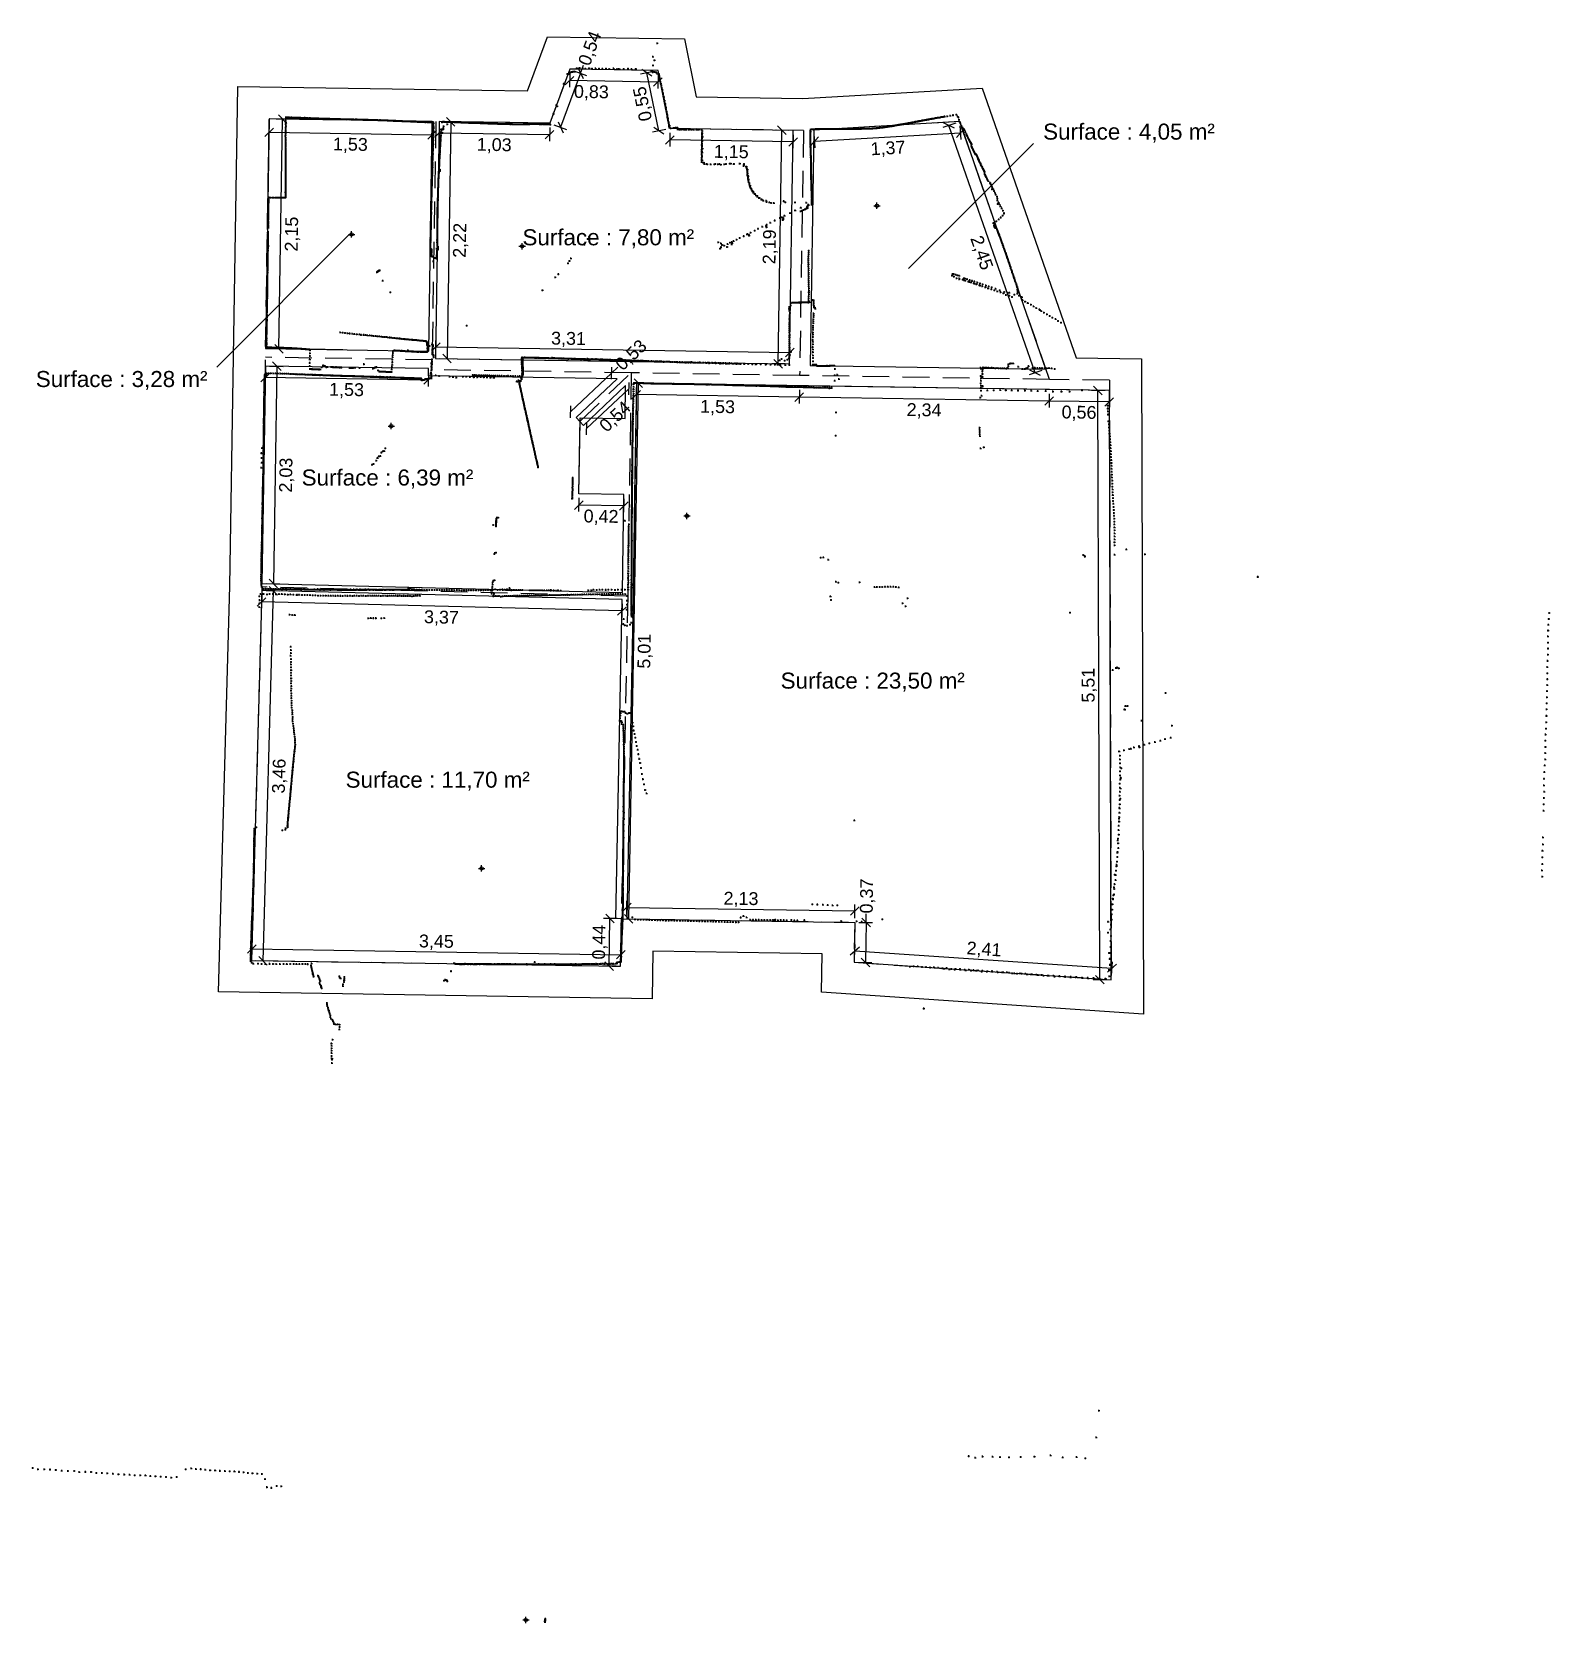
# Model space of a CAD drawing. Header units: metres. Extents: x 0.2 to 14.4, y 0 to 14.9.
import ezdxf
from ezdxf.enums import TextEntityAlignment as Align

# ---------------------------------------------------------------- set-up
doc = ezdxf.new("R2010")
doc.units = ezdxf.units.M
doc.header["$PDMODE"] = 2
doc.header["$PDSIZE"] = 0.008
doc.linetypes.add('DASHED', pattern=[0.375, 0.25, -0.125])
for name, color, linetype in [('A-ANNO-DIMS', 30, 'CONTINUOUS'), ('A-AREA-IDEN', 7, 'CONTINUOUS'), ('A-AREA-ONE-POLYLINE', 84, 'CONTINUOUS'), ('A-WALL-CNTR', 8, 'DASHED'), ('A-WALL-MERGED', 151, 'CONTINUOUS'), ('V-SURV-ORIG-Scan_00000_271_Salon', 15, 'CONTINUOUS'), ('V-SURV-ORIG-Scan_00000_272_Chamb', 177, 'CONTINUOUS'), ('V-SURV-ORIG-Scan_00000_273_Buand', 127, 'CONTINUOUS'), ('V-SURV-ORIG-Scan_00000_274_Salle', 143, 'CONTINUOUS'), ('V-SURV-ORIG-Scan_00000_275_Cuisi', 55, 'CONTINUOUS'), ('V-SURV-ORIG-Scan_00000_276_Entre', 55, 'CONTINUOUS'), ('V-SURV-ORIG-Scan_00000_277_Entre', 115, 'CONTINUOUS'), ('V-SURV-PTS-Scan_00000_271_Salon', 15, 'CONTINUOUS'), ('V-SURV-PTS-Scan_00000_272_Chamb', 177, 'CONTINUOUS'), ('V-SURV-PTS-Scan_00000_273_Buand', 127, 'CONTINUOUS'), ('V-SURV-PTS-Scan_00000_274_Salle', 143, 'CONTINUOUS'), ('V-SURV-PTS-Scan_00000_275_Cuisi', 55, 'CONTINUOUS'), ('V-SURV-PTS-Scan_00000_276_Entre', 55, 'CONTINUOUS'), ('V-SURV-PTS-Scan_00000_277_Entre', 115, 'CONTINUOUS')]:
    doc.layers.add(name, color=color, linetype=linetype)
doc.styles.get("Standard").update_dxf_attribs({"font": 'arial.ttf'})

msp = doc.modelspace()

# ---------------------------------------------------------------- texts
at = {"layer": 'A-ANNO-DIMS'}
for s, rotation, p in [('0,54', 69.7746, (5.425766, 14.736637)), ('0,83', -0.893, (5.44209, 14.330644)), ('0,55', 101.5272, (5.919428, 14.215526)), ('1,53', -0.8968, (3.186657, 13.838849)), ('1,03', -0.8915, (4.532768, 13.835697)), ('1,37', 3.2874, (8.21822, 13.804122)), ('1,15', -0.8987, (6.7513, 13.769603)), ('2,15', 89.1032, (2.635068, 12.997972)), ('2,22', 89.1062, (4.208819, 12.939519)), ('2,19', 89.1049, (7.107219, 12.878498)), ('2,45', -70.7876, (9.097451, 12.824223)), ('3,31', -0.8957, (5.22813, 12.022367)), ('0,53', 43.4403, (5.811667, 11.868017)), ('1,53', -0.8928, (3.150754, 11.543768)), ('0,54', 43.4403, (5.662528, 11.291865)), ('1,53', -0.8938, (6.623213, 11.384174)), ('2,34', -0.8966, (8.556002, 11.353664)), ('0,56', -0.8904, (10.006172, 11.3313)), ('2,03', 89.104, (2.581924, 10.742834)), ('0,42', -0.8947, (5.53289, 10.358121)), ('3,37', -1.4474, (4.039091, 9.414083)), ('5,01', 88.9655, (5.935576, 9.095017)), ('5,51', 90.1747, (10.091446, 8.77698)), ('3,46', 88.4103, (2.516501, 7.926829)), ('0,37', 89.1118, (8.017367, 6.804079)), ('2,13', -0.8946, (6.842674, 6.781547)), ('3,45', -0.894, (3.991725, 6.381537)), ('0,44', 89.1105, (5.511925, 6.372885)), ('2,41', -3.8632, (9.117749, 6.309092))]:
    msp.add_text(s, height=0.12, rotation=rotation, dxfattribs=at).set_placement(p, align=Align.MIDDLE_CENTER)
at = {"layer": 'A-AREA-IDEN'}
for s, p in [('Surface : 4,05 m²', (10.473622, 13.9568)), ('Surface : 7,80 m²', (5.6005, 12.96798)), ('Surface : 3,28 m²', (1.045646, 11.641825)), ('Surface : 6,39 m²', (3.534094, 10.720007)), ('Surface : 23,50 m²', (8.075166, 8.81981)), ('Surface : 11,70 m²', (4.003988, 7.892727))]:
    msp.add_text(s, height=0.15, dxfattribs=at).set_placement(p, align=Align.MIDDLE_CENTER)

# ---------------------------------------------------------------- linework, layer by layer
at = {"layer": 'A-ANNO-DIMS'}
for p, q in [((5.340029, 14.503929), (5.153529, 13.997729)), ((5.278441, 14.473211), (5.197204, 14.394468)), ((5.238869, 14.500974), (5.236888, 14.373847)), ((5.277026, 14.527141), (5.396329, 14.483186)), ((5.316324, 14.555291), (5.363734, 14.452567)), ((5.340029, 14.503929), (5.367686, 14.578996)), ((6.027899, 14.520076), (5.903321, 14.494669)), ((6.009297, 14.475459), (5.914924, 14.537859)), ((6.072711, 13.964359), (5.962111, 14.506659)), ((6.106041, 14.460311), (6.024804, 14.381568)), ((6.066469, 14.488074), (6.064488, 14.360947)), ((6.065423, 14.42094), (5.237823, 14.43384)), ((2.410712, 13.041478), (2.425886, 14.010778)), ((3.150178, 14.064452), (2.491904, 14.074757)), ((2.591266, 14.033196), (2.512528, 14.114439)), ((2.518263, 11.925257), (2.551897, 14.073817)), ((4.018366, 14.010864), (4.016388, 13.883737)), ((4.058984, 14.050235), (4.186111, 14.048252)), ((4.086747, 14.089807), (4.16549, 14.008569)), ((4.126119, 14.049188), (4.091544, 11.832971)), ((5.090526, 14.020941), (5.209829, 13.976986)), ((5.129824, 14.049091), (5.177234, 13.946367)), ((7.263645, 13.928726), (7.184904, 14.009966)), ((8.85182, 14.037007), (8.731759, 13.995168)), ((8.839352, 13.990303), (8.737482, 14.039521)), ((9.595346, 11.699349), (8.788417, 14.014912)), ((8.891886, 14.010235), (8.899178, 13.883302)), ((2.384325, 13.911416), (2.465568, 13.990154)), ((2.424946, 13.950785), (3.951498, 13.926888)), ((3.910876, 13.887519), (3.992119, 13.966257)), ((3.937263, 13.017581), (3.952437, 13.986881)), ((4.057939, 13.983102), (3.976704, 13.904357)), ((5.051326, 13.92764), (4.017322, 13.943729)), ((5.091943, 13.967012), (5.010708, 13.888267)), ((5.05237, 13.994774), (5.050392, 13.867647)), ((6.138499, 13.977776), (6.013921, 13.952369)), ((6.119897, 13.933159), (6.025524, 13.995559)), ((6.216635, 13.918008), (6.13539, 13.839272)), ((6.177065, 13.945774), (6.175071, 13.818647)), ((7.329724, 13.860542), (6.176012, 13.87864)), ((7.291409, 13.968297), (7.164282, 13.970283)), ((7.190138, 11.784525), (7.224275, 13.969346)), ((7.370346, 13.89991), (7.289102, 13.821175)), ((7.330777, 13.927677), (7.328783, 13.80055)), ((7.566875, 13.906939), (7.491594, 13.822483)), ((7.525384, 13.931744), (7.532675, 13.80481)), ((8.895737, 13.943203), (7.529235, 13.864711)), ((8.933377, 13.985431), (8.858096, 13.900975)), ((3.116544, 11.915892), (2.45827, 11.926196)), ((2.557632, 11.884636), (2.478894, 11.965879)), ((3.945469, 11.902402), (4.02671, 11.981142)), ((3.98504, 11.874637), (3.987027, 12.001764)), ((3.986089, 11.941772), (7.298943, 11.889981)), ((7.258323, 11.850611), (7.339563, 11.929351)), ((7.297893, 11.822846), (7.299881, 11.949973)), ((2.458467, 11.801725), (2.537207, 11.720484)), ((4.02441, 11.834018), (4.151537, 11.832035)), ((4.052173, 11.87359), (4.130916, 11.792352)), ((7.257273, 11.783476), (7.130146, 11.785462)), ((7.229509, 11.743905), (7.150768, 11.825145)), ((2.429656, 11.695022), (2.348419, 11.616278)), ((2.390084, 11.722784), (2.388103, 11.595657)), ((3.915587, 11.631862), (2.389038, 11.65565)), ((2.430702, 11.762154), (2.55783, 11.760166)), ((2.497837, 11.761104), (2.466035, 9.727692)), ((3.956206, 11.671234), (3.874969, 11.59249)), ((3.916633, 11.698996), (3.914652, 11.571869)), ((5.248008, 11.33424), (5.631596, 11.697492)), ((5.630056, 11.640945), (5.633136, 11.75404)), ((5.631596, 11.697492), (5.689683, 11.7525)), ((5.841573, 11.643595), (5.920116, 11.562163)), ((9.658749, 11.721444), (9.538687, 11.679605)), ((9.646281, 11.67474), (9.54441, 11.723958)), ((5.791151, 11.551393), (5.396385, 11.177556)), ((5.79269, 11.60794), (5.789611, 11.494845)), ((5.880844, 11.602879), (5.790341, 6.590767)), ((5.901938, 11.535443), (5.8207, 11.4567)), ((5.862366, 11.563206), (5.860383, 11.436079)), ((7.388227, 11.472251), (5.861319, 11.496072)), ((7.428838, 11.511321), (7.347596, 11.432582)), ((7.428846, 11.511623), (7.347608, 11.43288)), ((7.389268, 11.539086), (7.387278, 11.411959)), ((7.389274, 11.539386), (7.387291, 11.412259)), ((9.726917, 11.435352), (7.388217, 11.471952)), ((9.767538, 11.474721), (9.686296, 11.395982)), ((9.76755, 11.475025), (9.686317, 11.396278)), ((9.727968, 11.502486), (9.725978, 11.375359)), ((9.727977, 11.502786), (9.726001, 11.375659)), ((10.250184, 11.533932), (10.123042, 11.533544)), ((10.223163, 11.493849), (10.14292, 11.573605)), ((10.19985, 6.020843), (10.183042, 11.533727)), ((10.329136, 11.466297), (10.247902, 11.38755)), ((10.289562, 11.494058), (10.287587, 11.366931)), ((5.246468, 11.277692), (5.249548, 11.390788)), ((10.288519, 11.426924), (9.726933, 11.435651)), ((5.397925, 11.234104), (5.394846, 11.121008)), ((5.364497, 10.500768), (5.283257, 10.422027)), ((5.324926, 10.528532), (5.32294, 10.401405)), ((5.745026, 10.45482), (5.323877, 10.461397)), ((5.785645, 10.494191), (5.704406, 10.41545)), ((5.746074, 10.521955), (5.744089, 10.394828)), ((2.398901, 9.728742), (2.526028, 9.726753)), ((2.425709, 9.701904), (2.503459, 9.619716)), ((2.426666, 9.768312), (2.505405, 9.687071)), ((2.395774, 9.59565), (2.313779, 9.517697)), ((2.356472, 9.623795), (2.353261, 9.496693)), ((5.728457, 9.47143), (2.354776, 9.556673)), ((2.464584, 9.66081), (2.368494, 6.198397)), ((2.397467, 9.662672), (2.524561, 9.659145)), ((5.730153, 9.538551), (5.726942, 9.411449)), ((5.769455, 9.510407), (5.68746, 9.432453)), ((5.73354, 6.658848), (5.814779, 6.737589)), ((5.773111, 6.631084), (5.775096, 6.758211)), ((7.867446, 6.625529), (7.948685, 6.70427)), ((7.907017, 6.597765), (7.909002, 6.724892)), ((5.682497, 6.592491), (5.55537, 6.594464)), ((5.654737, 6.552917), (5.575989, 6.634149)), ((5.608463, 6.149133), (5.615363, 6.593533)), ((5.75107, 6.631482), (5.829613, 6.550051)), ((5.77416, 6.698219), (7.908065, 6.664899)), ((7.946388, 6.557149), (8.073515, 6.555179)), ((7.974148, 6.596724), (8.052898, 6.515493)), ((8.013523, 6.556109), (8.007723, 6.182009)), ((8.013523, 6.556109), (8.014763, 6.636099)), ((2.222445, 6.269128), (2.303684, 6.34787)), ((2.262017, 6.241365), (2.264, 6.368492)), ((2.263064, 6.308499), (5.717264, 6.254599)), ((5.676645, 6.215228), (5.757884, 6.29397)), ((5.716217, 6.187465), (5.7182, 6.314592)), ((7.865207, 6.253355), (7.950415, 6.327783)), ((7.903288, 6.223579), (7.911854, 6.350433)), ((7.907811, 6.290569), (10.314211, 6.128069)), ((2.301377, 6.20026), (2.428471, 6.196733)), ((2.329619, 6.239492), (2.407369, 6.157303)), ((5.675597, 6.148091), (5.54847, 6.150064)), ((5.647837, 6.108517), (5.569089, 6.189749)), ((7.940588, 6.183049), (8.067715, 6.181079)), ((7.968348, 6.222624), (8.047098, 6.141393)), ((10.271607, 6.090855), (10.356815, 6.165283)), ((10.309688, 6.061079), (10.318254, 6.187933)), ((10.266993, 6.021048), (10.139851, 6.02066)), ((10.239972, 5.980965), (10.159729, 6.060721))]:
    msp.add_line(p, q, dxfattribs=at)
at = {"layer": 'A-AREA-IDEN'}
for p, q in [((8.411487, 12.674665), (9.581122, 13.8443)), ((3.173356, 12.989535), (1.938146, 11.754325))]:
    msp.add_line(p, q, dxfattribs=at)
at = {"layer": 'A-AREA-ONE-POLYLINE'}
for points in [[(7.331404, 13.967672), (6.177693, 13.98577), (6.067093, 14.52807), (5.239493, 14.54097), (5.052993, 14.03477), (4.018989, 14.050859), (3.984415, 11.834642), (7.297268, 11.782851)], [(3.953397, 14.051883), (2.426893, 14.07577), (2.393278, 11.92716), (3.919879, 11.903371)], [(9.696521, 11.734607), (8.889593, 14.05017), (7.52309, 13.971678), (7.488678, 11.769159)], [(5.73232, 9.64413), (5.746699, 10.56195), (5.32555, 10.568527), (5.336056, 11.241263), (5.299113, 11.280274), (5.682701, 11.643526), (3.916151, 11.671191), (3.917257, 11.738992), (2.390707, 11.76278), (2.358906, 9.729367)], [(5.772487, 6.591089), (7.906393, 6.55777), (7.900593, 6.18367), (10.306993, 6.02117), (10.290184, 11.534054), (5.86299, 11.603201), (5.831785, 9.609187)], [(2.357483, 9.663782), (2.261393, 6.20137), (5.715593, 6.14747), (5.722493, 6.59187), (5.672502, 6.592852), (5.731164, 9.578538)]]:
    msp.add_lwpolyline(points, close=True, dxfattribs=at)
at = {"layer": 'A-WALL-CNTR'}
for p, q in [((5.239493, 14.54097), (5.052993, 14.03477)), ((6.067093, 14.52807), (5.239493, 14.54097)), ((6.177693, 13.98577), (6.067093, 14.52807)), ((2.358393, 9.69657), (2.426893, 14.07577)), ((5.052993, 14.03477), (2.426893, 14.07577)), ((3.986193, 14.05137), (3.951393, 11.82067)), ((8.889593, 14.05017), (7.427193, 13.96617)), ((9.730093, 11.63827), (8.889593, 14.05017)), ((7.427193, 13.96617), (6.177693, 13.98577)), ((7.427193, 13.96617), (7.391393, 11.67487)), ((3.951393, 11.82067), (2.391993, 11.84497)), ((3.949893, 11.72867), (3.951393, 11.82067)), ((5.814493, 11.69947), (3.949893, 11.72867)), ((5.333493, 11.24397), (5.814493, 11.69947)), ((5.814493, 11.69947), (5.807793, 11.27197)), ((7.391393, 11.67487), (5.814493, 11.69947)), ((9.730093, 11.63827), (7.391393, 11.67487)), ((10.289893, 11.62957), (9.730093, 11.63827)), ((10.289893, 11.62957), (10.306993, 6.02117)), ((5.807793, 11.27197), (5.796693, 10.56117)), ((5.796693, 10.56117), (5.781793, 9.61007)), ((2.358393, 9.69657), (2.261393, 6.20137)), ((5.781793, 9.61007), (2.358393, 9.69657)), ((5.781793, 9.61007), (5.722493, 6.59187)), ((5.715593, 6.14747), (5.722493, 6.59187)), ((5.722493, 6.59187), (7.906393, 6.55777)), ((7.906393, 6.55777), (7.900593, 6.18367)), ((2.261393, 6.20137), (5.715593, 6.14747)), ((7.900593, 6.18367), (10.306993, 6.02117))]:
    msp.add_line(p, q, dxfattribs=at)
at = {"layer": 'A-WALL-MERGED'}
for points in [[(10.589285, 11.829441), (10.607973, 5.700162), (7.596214, 5.903541), (7.601779, 6.262489), (6.017799, 6.287222), (6.010899, 5.842825), (1.953084, 5.906144), (2.058458, 9.703077), (2.092029, 11.849662), (2.131622, 14.380427), (3.990873, 14.351333), (4.845014, 14.338042), (5.031516, 14.844248), (6.312858, 14.824275), (6.423463, 14.281951), (7.420935, 14.266305), (9.098391, 14.362657), (9.977856, 11.838944)], [(7.331404, 13.967672), (6.177693, 13.98577), (6.067093, 14.52807), (5.239493, 14.54097), (5.052993, 14.03477), (4.018989, 14.050859), (3.984415, 11.834642), (5.816157, 11.805957), (7.297268, 11.782851)], [(3.953397, 14.051883), (2.426893, 14.07577), (2.393278, 11.92716), (3.919879, 11.903371)], [(9.696521, 11.734607), (8.889593, 14.05017), (7.52309, 13.971678), (7.488678, 11.769159)], [(5.73232, 9.64413), (5.746699, 10.56195), (5.32555, 10.568527), (5.33665, 11.279327), (5.757799, 11.27275), (5.762638, 11.581502), (5.367873, 11.207665), (5.333493, 11.24397), (5.299113, 11.280274), (5.682701, 11.643526), (3.916151, 11.671191), (3.917257, 11.738992), (2.390707, 11.76278), (2.358906, 9.729367)], [(5.772487, 6.591089), (7.906393, 6.55777), (7.900593, 6.18367), (10.306993, 6.02117), (10.290184, 11.534054), (9.728598, 11.542781), (9.728594, 11.542481), (7.389894, 11.579081), (7.389898, 11.579381), (5.86299, 11.603201), (5.857787, 11.271187), (5.846687, 10.560388), (5.831785, 9.609187)], [(2.357483, 9.663782), (2.261393, 6.20137), (5.715593, 6.14747), (5.722493, 6.59187), (5.672502, 6.592852), (5.731164, 9.578538)]]:
    msp.add_lwpolyline(points, close=True, dxfattribs=at)
at = {"layer": 'V-SURV-ORIG-Scan_00000_271_Salon'}
for p, q in [((6.306112, 10.360745), (6.366112, 10.360745)), ((6.336112, 10.330745), (6.336112, 10.390745))]:
    msp.add_line(p, q, dxfattribs=at)
msp.add_circle((6.336112, 10.360745), 0.015, dxfattribs=at)
msp.add_point((6.336112, 10.360745), dxfattribs=at)
at = {"layer": 'V-SURV-ORIG-Scan_00000_272_Chamb'}
for p, q in [((4.38491, 7.062386), (4.44491, 7.062386)), ((4.41491, 7.032386), (4.41491, 7.092386))]:
    msp.add_line(p, q, dxfattribs=at)
msp.add_circle((4.41491, 7.062386), 0.015, dxfattribs=at)
msp.add_point((4.41491, 7.062386), dxfattribs=at)
at = {"layer": 'V-SURV-ORIG-Scan_00000_273_Buand'}
for p, q in [((3.539026, 11.201332), (3.599026, 11.201332)), ((3.569026, 11.171332), (3.569026, 11.231332))]:
    msp.add_line(p, q, dxfattribs=at)
msp.add_circle((3.569026, 11.201332), 0.015, dxfattribs=at)
msp.add_point((3.569026, 11.201332), dxfattribs=at)
at = {"layer": 'V-SURV-ORIG-Scan_00000_274_Salle'}
for p, q in [((3.167429, 12.994949), (3.227429, 12.994949)), ((3.197429, 12.964949), (3.197429, 13.024949))]:
    msp.add_line(p, q, dxfattribs=at)
msp.add_circle((3.197429, 12.994949), 0.015, dxfattribs=at)
msp.add_point((3.197429, 12.994949), dxfattribs=at)
at = {"layer": 'V-SURV-ORIG-Scan_00000_275_Cuisi'}
for p, q in [((4.76454, 12.883799), (4.82454, 12.883799)), ((4.79454, 12.853799), (4.79454, 12.913799))]:
    msp.add_line(p, q, dxfattribs=at)
msp.add_circle((4.79454, 12.883799), 0.015, dxfattribs=at)
msp.add_point((4.79454, 12.883799), dxfattribs=at)
at = {"layer": 'V-SURV-ORIG-Scan_00000_276_Entre'}
for p, q in [((8.084551, 13.26281), (8.144551, 13.26281)), ((8.114551, 13.23281), (8.114551, 13.29281))]:
    msp.add_line(p, q, dxfattribs=at)
msp.add_circle((8.114551, 13.26281), 0.015, dxfattribs=at)
msp.add_point((8.114551, 13.26281), dxfattribs=at)
at = {"layer": 'V-SURV-ORIG-Scan_00000_277_Entre'}
for p, q in [((4.799135, 0.03), (4.859135, 0.03)), ((4.829135, 0), (4.829135, 0.06))]:
    msp.add_line(p, q, dxfattribs=at)
msp.add_circle((4.829135, 0.03), 0.015, dxfattribs=at)
msp.add_point((4.829135, 0.03), dxfattribs=at)
at = {"layer": 'V-SURV-PTS-Scan_00000_271_Salon'}
for p in [(8.860217, 12.585129), (8.884979, 12.575245), (8.917596, 12.572319), (8.943114, 12.562533), (8.970308, 12.554432), (8.99587, 12.545948), (9.021056, 12.537708), (9.046883, 12.527987), (9.074018, 12.518806), (9.100863, 12.509919), (9.128045, 12.500069), (9.155566, 12.48984), (9.186031, 12.481115), (9.214282, 12.472012), (9.240739, 12.461618), (9.27185, 12.454553), (9.299043, 12.443897), (9.321628, 12.429243), (9.354661, 12.422267), (9.378906, 12.409522), (9.445641, 12.421976), (9.472328, 12.407654), (9.478252, 12.379914), (9.501992, 12.366058), (9.526913, 12.351971), (9.555561, 12.338457), (9.581279, 12.32066), (9.605781, 12.305513), (9.635419, 12.293861), (9.640082, 12.288717), (9.653022, 12.278009), (9.678061, 12.263526), (9.705885, 12.247669), (9.732121, 12.232732), (9.756706, 12.217053), (9.786241, 12.203018), (9.809697, 12.185511), (9.837847, 12.169497), (9.084946, 11.749435), (9.086934, 11.670135), (9.087474, 11.625746), (9.087824, 11.648364), (9.088173, 11.737869), (5.8352, 11.468172), (5.835251, 11.487363), (5.836153, 11.527145), (5.836261, 11.595026), (5.836319, 11.547913), (5.836765, 11.504863), (5.837072, 11.56926), (5.842046, 11.605292), (5.851942, 11.605444), (5.861663, 11.604911), (5.871317, 11.604688), (5.881127, 11.604789), (5.890883, 11.604393), (5.90067, 11.603552), (5.910211, 11.604307), (5.920479, 11.603633), (5.930337, 11.603065), (5.940073, 11.602309), (5.949351, 11.602329), (5.958579, 11.602434), (5.967634, 11.602438), (5.976994, 11.601925), (5.986574, 11.600845), (5.995426, 11.601193), (6.005467, 11.599921), (6.015019, 11.59987), (6.024211, 11.599838), (6.033196, 11.599568), (6.042009, 11.599197), (6.050943, 11.599013), (6.05976, 11.599224), (6.068948, 11.598609), (6.078175, 11.598715), (6.081188, 11.597939), (6.083474, 11.598591), (6.091019, 11.5984), (6.100008, 11.598713), (6.109059, 11.598134), (6.117598, 11.597833), (6.126019, 11.597927), (6.134648, 11.59826), (6.143578, 11.597493), (6.152171, 11.597688), (6.161086, 11.597144), (6.170004, 11.597184), (6.178774, 11.598064), (6.187673, 11.597743), (6.196039, 11.59734), (6.204488, 11.596405), (6.212945, 11.596636), (6.221605, 11.596523), (6.230022, 11.596034), (6.238338, 11.595717), (6.247409, 11.595498), (6.256327, 11.595537), (6.265058, 11.595698), (6.273236, 11.595416), (6.281521, 11.595546), (6.289896, 11.596309), (6.298497, 11.595116), (6.306699, 11.595777), (6.315081, 11.595151), (6.324082, 11.594658), (6.332801, 11.595625), (6.341699, 11.595304), (6.349878, 11.595022), (6.358026, 11.595187), (6.366341, 11.59487), (6.374739, 11.594021), (6.383196, 11.594253), (6.391496, 11.594159), (6.400449, 11.594335), (6.40905, 11.593141), (6.417898, 11.592907), (6.426167, 11.593259), (6.434291, 11.592481), (6.442732, 11.592935), (6.451079, 11.592172), (6.459798, 11.593139), (6.468094, 11.592462), (6.477028, 11.592278), (6.4857, 11.591359), (6.494638, 11.591758), (6.502969, 11.591218), (6.511222, 11.591793), (6.519635, 11.590721), (6.528108, 11.590729), (6.536874, 11.591027), (6.54522, 11.590264), (6.554472, 11.591313), (6.563406, 11.591129), (6.57225, 11.590311), (6.580788, 11.59001), (6.589104, 11.589693), (6.597693, 11.589306), (6.606389, 11.589329), (6.615413, 11.589779), (6.624175, 11.589494), (6.633069, 11.58859), (6.642372, 11.589552), (6.651317, 11.588562), (6.660443, 11.58884), (6.669017, 11.588675), (6.677638, 11.587842), (6.686521, 11.587744), (6.695521, 11.587251), (6.704577, 11.587255), (6.713749, 11.586863), (6.722918, 11.585889), (6.732313, 11.585513), (6.741623, 11.585086), (6.7504, 11.584578), (6.759612, 11.584906), (6.768507, 11.584002), (6.777973, 11.5839), (6.787443, 11.584381), (6.796181, 11.583153), (6.806544, 11.583696), (6.816578, 11.583813), (6.826298, 11.58328), (6.835506, 11.583026), (6.845058, 11.582975), (6.854748, 11.582888), (6.864069, 11.581655), (6.873758, 11.581569), (6.884617, 11.582057), (6.887427, 11.581625), (6.888726, 11.580999), (6.896732, 11.580616), (6.906778, 11.579926), (6.917449, 11.580536), (6.927033, 11.580039), (6.936769, 11.579283), (6.947147, 11.579603), (6.957122, 11.57864), (6.968021, 11.579848), (6.977772, 11.57887), (6.988674, 11.578106), (7.00043, 11.579239), (7.011317, 11.578698), (7.021033, 11.577583), (7.031752, 11.577523), (7.042607, 11.577429), (7.053494, 11.576888), (7.064678, 11.577219), (7.074907, 11.575825), (7.086913, 11.575945), (7.099127, 11.576304), (7.110576, 11.575399), (7.12122, 11.574482), (7.132937, 11.574896), (7.144634, 11.57495), (7.155775, 11.573978), (7.167553, 11.573499), (7.179489, 11.573345), (7.191537, 11.572213), (7.203935, 11.571867), (7.216829, 11.571466), (7.228745, 11.570952), (7.240417, 11.570063), (7.252815, 11.569717), (7.265678, 11.569762), (7.277671, 11.568133), (7.290844, 11.568244), (7.304058, 11.567104), (7.318107, 11.5675), (7.331995, 11.56699), (7.345457, 11.566808), (7.358817, 11.566798), (7.373383, 11.5675), (7.38639, 11.56612), (7.401123, 11.566341), (7.41527, 11.565982), (7.429651, 11.564833), (7.444948, 11.56469), (7.460018, 11.563947), (7.475006, 11.563737), (7.489304, 11.56312), (7.504394, 11.562738), (7.520431, 11.562915), (7.536084, 11.562168), (7.551635, 11.561594), (7.568803, 11.561626), (7.584968, 11.560601), (7.602116, 11.560273), (7.620023, 11.560625), (7.636674, 11.560351), (7.653133, 11.559616), (7.670915, 11.559198), (7.692098, 11.559509), (9.086658, 11.602736), (9.087002, 11.557302), (9.087716, 11.580484), (9.089649, 11.53413), (9.148638, 11.535509), (9.208348, 11.536849), (9.268981, 11.537804), (9.321125, 11.53642), (9.376408, 11.535029), (9.436035, 11.534346), (9.499453, 11.533926), (9.559224, 11.531818), (9.619523, 11.529209), (9.694416, 11.528828), (9.761774, 11.525276), (9.841848, 11.525167), (9.917273, 11.524867), (10.034278, 11.537734), (5.831663, 11.318956), (5.831813, 11.349585), (5.831924, 11.333858), (5.832306, 11.365669), (5.832903, 11.398884), (5.833048, 11.380738), (5.833709, 11.415617), (5.834061, 11.433709), (5.834851, 11.450664), (10.275274, 11.393868), (10.275642, 11.366099), (10.277211, 11.338459), (10.27836, 11.309758), (5.828573, 11.162687), (5.829135, 11.186128), (5.829255, 11.174122), (5.829559, 11.19741), (5.829783, 11.209619), (5.829849, 11.23567), (5.830129, 11.248376), (5.830246, 11.221621), (5.830511, 11.306547), (5.830859, 11.261697), (5.830966, 11.291023), (5.831131, 11.275792), (9.075236, 11.187935), (9.075603, 11.167249), (10.281815, 11.246072), (10.285505, 11.217593), (10.288149, 11.18931), (10.290105, 11.160621), (5.826084, 11.020941), (5.826413, 11.011729), (5.826433, 11.048087), (5.826503, 11.038723), (5.826558, 11.029581), (5.827087, 11.067634), (5.827423, 11.057033), (5.827452, 11.087474), (5.827472, 11.097473), (5.827569, 11.07744), (5.827613, 11.107659), (5.82798, 11.139693), (5.828181, 11.117516), (5.828251, 11.151233), (5.828378, 11.128199), (9.076921, 11.147705), (9.077318, 11.126573), (9.07868, 11.108333), (10.291102, 11.132179), (10.294945, 11.105997), (10.296792, 11.078869), (10.29831, 11.051315), (10.301096, 11.02358), (5.82463, 10.90872), (5.824678, 10.893884), (5.824735, 10.916214), (5.825055, 10.886558), (5.825096, 10.866029), (5.825243, 10.879354), (5.82525, 10.930685), (5.825292, 10.900517), (5.825317, 10.923292), (5.825322, 10.969512), (5.825334, 10.961623), (5.825467, 10.872286), (5.825562, 10.9455), (5.825609, 10.937748), (5.825952, 10.995199), (5.826014, 10.977585), (5.826027, 10.952974), (5.826519, 10.985779), (5.826827, 11.002567), (9.084871, 10.993193), (10.30162, 10.996136), (10.303889, 10.968096), (10.304678, 10.939415), (10.305934, 10.911125), (10.308563, 10.883066), (5.823402, 10.715462), (5.823657, 10.779945), (5.823734, 10.785913), (5.823782, 10.768522), (5.823882, 10.720157), (5.823919, 10.725405), (5.82395, 10.840037), (5.823987, 10.746928), (5.823993, 10.838785), (5.824016, 10.741371), (5.824162, 10.752141), (5.824182, 10.735779), (5.82425, 10.757302), (5.824348, 10.730187), (5.824415, 10.821152), (5.824604, 10.797226), (5.824614, 10.827307), (5.824692, 10.773472), (5.824715, 10.791137), (5.8248, 10.762272), (5.824977, 10.808594), (5.825, 10.859701), (5.825015, 10.833118), (5.825022, 10.802814), (5.825041, 10.846255), (5.825105, 10.814475), (5.825497, 10.852563), (5.825735, 10.840162), (10.309831, 10.856525), (10.310696, 10.802341), (10.311252, 10.829726), (10.312609, 10.774904), (10.313873, 10.747781), (10.31437, 10.721366), (5.821946, 10.57177), (5.822104, 10.567567), (5.82214, 10.639701), (5.822164, 10.604645), (5.822408, 10.600493), (5.822426, 10.622102), (5.822436, 10.609102), (5.822479, 10.653487), (5.822576, 10.626372), (5.822598, 10.658203), (5.82269, 10.59195), (5.822723, 10.613337), (5.822727, 10.630641), (5.822746, 10.575726), (5.822827, 10.634997), (5.822912, 10.579772), (5.822916, 10.685795), (5.822943, 10.596047), (5.823024, 10.700955), (5.823026, 10.643707), (5.82316, 10.662366), (5.823234, 10.617586), (5.82326, 10.587641), (5.823293, 10.690663), (5.823333, 10.648302), (5.823446, 10.680766), (5.823454, 10.583575), (5.823481, 10.671265), (5.823554, 10.705565), (5.823585, 10.69548), (5.82367, 10.666616), (5.823674, 10.71028), (5.823788, 10.675859), (10.316889, 10.692312), (10.317095, 10.663635), (10.318523, 10.635447), (10.319588, 10.609251), (10.320562, 10.582421), (5.820346, 10.422419), (5.820501, 10.446549), (5.820699, 10.450149), (5.820844, 10.460918), (5.820889, 10.464777), (5.821059, 10.443046), (5.821093, 10.457349), (5.8212, 10.486675), (5.821328, 10.430198), (5.821414, 10.482969), (5.821465, 10.4758), (5.821522, 10.435771), (5.821527, 10.429271), (5.821532, 10.468408), (5.821581, 10.453572), (5.821582, 10.439406), (5.821628, 10.47218), (5.821713, 10.479314), (5.82172, 10.432288), (5.821863, 10.41867), (5.821894, 10.49022), (5.821948, 10.4978), (5.821948, 10.425804), (5.821993, 10.501659), (5.822041, 10.493907), (5.822081, 10.559541), (5.822127, 10.520318), (5.822158, 10.512788), (5.822171, 10.524176), (5.822175, 10.505482), (5.822469, 10.551409), (5.82249, 10.527964), (5.82251, 10.547601), (5.822528, 10.51649), (5.822544, 10.509184), (5.822552, 10.543793), (5.822674, 10.563258), (5.822752, 10.535783), (5.822758, 10.531838), (5.822969, 10.539743), (5.823011, 10.555212), (10.322444, 10.55543), (10.324084, 10.528064), (10.325332, 10.501163), (10.327731, 10.474477), (10.32917, 10.445483), (10.33183, 10.416977), (5.818765, 10.29015), (5.8188, 10.29737), (5.818827, 10.322701), (5.81893, 10.344361), (5.819068, 10.301244), (5.819143, 10.347738), (5.819145, 10.333572), (5.819152, 10.279463), (5.819187, 10.286683), (5.819213, 10.276015), (5.819262, 10.369175), (5.819274, 10.315649), (5.819288, 10.365591), (5.819342, 10.337172), (5.819358, 10.329866), (5.819433, 10.37636), (5.819459, 10.372775), (5.819476, 10.358386), (5.819605, 10.268466), (5.819645, 10.38682), (5.819659, 10.283129), (5.819693, 10.326348), (5.819694, 10.319265), (5.819811, 10.361951), (5.819818, 10.379839), (5.819833, 10.305063), (5.819976, 10.294), (5.820096, 10.272356), (5.820176, 10.401068), (5.820244, 10.340956), (5.820258, 10.354899), (5.820288, 10.308816), (5.820323, 10.404755), (5.820365, 10.393864), (5.820399, 10.312365), (5.820477, 10.39033), (5.820596, 10.411767), (5.820621, 10.415266), (5.820729, 10.351346), (5.820787, 10.383313), (5.82088, 10.408335), (5.821282, 10.397425), (10.332741, 10.388484), (10.334095, 10.361994), (10.335398, 10.335591), (10.336576, 10.308416), (10.33748, 10.281312), (5.819054, 10.234581), (5.819185, 10.159411), (5.81925, 10.163629), (5.819409, 10.142705), (5.819455, 10.230754), (5.819478, 10.121146), (5.819544, 10.199917), (5.81957, 10.215609), (5.819573, 10.168), (5.819573, 10.134557), (5.819625, 10.180108), (5.819631, 10.176163), (5.819659, 10.204049), (5.819705, 10.184103), (5.819755, 10.227099), (5.819785, 10.188099), (5.819809, 10.17232), (5.819824, 10.195902), (5.819869, 10.14704), (5.819882, 10.151345), (5.819911, 10.155427), (5.819947, 10.138842), (5.819953, 10.249976), (5.820006, 10.264639), (5.820007, 10.211919), (5.820055, 10.223444), (5.820099, 10.253662), (5.820109, 10.257384), (5.820116, 10.246356), (5.820233, 10.219601), (5.820234, 10.238878), (5.820302, 10.126045), (5.820314, 10.242873), (5.820341, 10.261121), (5.820346, 10.192262), (5.820393, 10.208315), (5.820609, 10.130639), (10.338141, 10.253833), (10.338324, 10.226769), (10.339117, 10.169755), (10.339129, 10.197864), (10.339375, 10.140992), (5.818246, 9.972942), (5.818562, 9.978702), (5.818581, 9.995784), (5.818661, 9.990141), (5.818687, 10.032193), (5.818802, 10.017049), (5.818925, 10.022347), (5.818988, 10.067092), (5.819014, 9.984427), (5.819276, 10.001884), (5.819279, 10.006995), (5.819312, 10.03802), (5.819323, 10.089934), (5.819323, 10.027575), (5.819343, 10.116654), (5.819349, 10.043268), (5.819367, 10.012157), (5.81942, 10.05318), (5.819421, 10.098817), (5.819454, 10.057845), (5.819505, 10.103395), (5.819523, 10.072285), (5.81961, 10.048531), (5.819644, 10.062834), (5.819685, 10.085386), (5.819834, 10.077462), (5.819896, 10.112568), (5.819985, 10.108091), (5.820096, 10.094919), (5.820171, 10.079054), (10.046349, 9.995304), (10.060073, 9.986219), (10.061792, 9.97957), (10.33824, 10.114195), (10.33847, 10.086461), (10.33955, 9.997683), (10.449826, 10.047917), (10.623388, 10.002548), (5.817787, 9.836806), (5.817844, 9.931133), (5.817865, 9.943686), (5.817891, 9.858466), (5.817908, 9.844077), (5.817976, 9.8656), (5.818026, 9.961316), (5.81806, 9.879817), (5.81809, 9.893537), (5.818096, 9.872871), (5.818127, 9.925145), (5.818283, 9.886916), (5.818319, 9.90633), (5.818321, 9.822722), (5.818375, 9.830302), (5.818394, 9.900104), (5.818443, 9.851825), (5.818451, 9.912795), (5.818498, 9.967401), (5.818618, 9.919396), (5.818737, 9.950472), (5.818822, 9.938329), (5.818865, 9.956353), (5.81714, 9.681515), (5.817175, 9.700929), (5.817347, 9.672115), (5.817504, 9.691717), (5.817708, 9.720288), (5.817723, 9.806228), (5.817725, 9.739342), (5.817756, 9.765256), (5.817801, 9.798029), (5.817834, 9.71142), (5.817918, 9.814356), (5.818073, 9.73049), (5.818221, 9.782368), (5.818279, 9.790531), (5.818414, 9.749387), (5.818492, 9.75791), (5.818664, 9.774733), (11.679773, 9.79087), (5.815729, 9.544237), (5.815734, 9.626455), (5.815837, 9.59284), (5.816048, 9.531303), (5.816119, 9.557937), (5.816136, 9.569908), (5.816163, 9.604877), (5.81629, 9.581844), (5.816389, 9.638919), (5.816634, 9.661127), (5.816747, 9.617067), (5.816797, 9.650424), (5.816024, 9.504), (5.81617, 9.46205), (5.816238, 9.490656), (5.816242, 9.517599), (5.816759, 9.448462), (5.816862, 9.434124), (5.816952, 9.477839), (5.818935, 9.421761), (5.825562, 9.418009), (5.831195, 9.411812), (14.402941, 9.396541), (14.407717, 9.452776), (5.815214, 9.361967), (14.395238, 9.233136), (14.396699, 9.288692), (14.398958, 9.343094), (14.395448, 9.176127), (14.395615, 9.12037), (10.351692, 8.937674), (14.388973, 8.946908), (14.391068, 9.00493), (14.39397, 9.062963), (10.321179, 8.918152), (14.388072, 8.777881), (14.389636, 8.888541), (14.38967, 8.833402), (10.816259, 8.705035), (14.385388, 8.664005), (14.385989, 8.721609), (5.713897, 8.530748), (5.727555, 8.531611), (5.74039, 8.53013), (5.754188, 8.528985), (5.764278, 8.515433), (5.77816, 8.509228), (5.795026, 8.517442), (5.808205, 8.516165), (5.818763, 8.498476), (10.43104, 8.550676), (10.440098, 8.58215), (14.381453, 8.490284), (14.381536, 8.55211), (14.383595, 8.607439), (5.823275, 8.462702), (5.828222, 8.427766), (5.833153, 8.393053), (5.838371, 8.352935), (10.59165, 8.444825), (14.376806, 8.370488), (14.379189, 8.430188), (5.846097, 8.320569), (5.854202, 8.285988), (5.859988, 8.246089), (5.867235, 8.209027), (10.520142, 8.19417), (10.568465, 8.207716), (10.616948, 8.219615), (10.664877, 8.233043), (10.716889, 8.244471), (10.767333, 8.257179), (10.811294, 8.272214), (10.863797, 8.284975), (14.370911, 8.258316), (14.371761, 8.199827), (14.372982, 8.315394), (5.875378, 8.17261), (5.882819, 8.131482), (5.890157, 8.08797), (5.898835, 8.049663), (10.381712, 8.156812), (10.389326, 8.118341), (10.389498, 8.082444), (10.389701, 8.046101), (10.426438, 8.168583), (10.476185, 8.179718), (14.369194, 8.083), (14.370073, 8.141116), (5.907345, 8.002199), (5.915269, 7.947073), (5.925034, 7.897679), (10.389784, 7.933046), (10.389872, 7.97165), (10.391347, 8.007707), (10.391696, 7.893415), (14.359151, 7.901725), (14.36194, 7.963292), (14.365388, 8.025711), (5.93534, 7.849532), (5.945292, 7.797462), (5.958826, 7.76411), (10.385838, 7.743408), (10.387301, 7.856796), (10.388269, 7.817189), (10.388362, 7.779852), (14.357711, 7.839445), (14.359962, 7.780158), (10.386732, 7.623865), (10.387472, 7.703265), (10.388057, 7.662735), (14.35437, 7.602555), (14.356016, 7.662518), (14.357628, 7.722344), (10.377258, 7.462085), (10.381775, 7.501447), (10.38305, 7.542959), (10.384954, 7.583797), (10.371988, 7.341573), (10.372243, 7.298061), (10.376747, 7.421837), (10.378653, 7.379067), (14.347733, 7.353151), (10.365241, 7.170256), (10.366857, 7.216499), (10.374289, 7.253284), (14.34326, 7.166571), (14.343713, 7.227572), (14.347829, 7.287482), (10.349152, 6.999811), (10.353346, 7.041885), (10.356984, 7.082934), (10.361871, 7.125998), (14.338776, 7.043155), (14.34317, 7.103579), (10.335434, 6.870596), (10.338428, 6.915097), (10.348924, 6.953576), (14.341952, 6.986039), (10.31969, 6.726715), (10.324505, 6.774032), (10.32782, 6.81071), (10.334758, 6.819219), (5.82558, 6.605154), (5.851555, 6.584954), (5.877446, 6.58398), (5.904212, 6.583291), (5.931085, 6.583013), (5.957984, 6.581706), (5.984563, 6.581139), (6.010175, 6.579652), (6.036511, 6.578709), (6.062229, 6.577634), (6.087622, 6.576715), (6.112577, 6.576931), (6.138874, 6.575268), (6.165625, 6.574802), (6.192126, 6.57535), (6.218897, 6.575244), (6.244665, 6.574082), (6.271052, 6.573053), (6.296673, 6.572733), (6.322293, 6.572412), (6.347032, 6.571224), (6.372809, 6.571228), (6.399728, 6.570281), (6.426374, 6.569404), (6.453618, 6.5683), (6.479406, 6.567498), (6.505726, 6.566779), (6.531468, 6.566646), (6.557327, 6.566118), (6.582356, 6.564635), (6.608066, 6.564949), (6.635295, 6.564068), (6.66223, 6.562898), (6.690107, 6.561704), (6.715997, 6.56073), (6.742596, 6.560523), (6.768713, 6.560147), (6.794948, 6.559376), (6.820517, 6.559142), (6.840177, 6.603146), (6.865706, 6.616358), (6.894549, 6.603889), (6.928777, 6.581709), (6.95547, 6.582719), (6.982378, 6.582578), (7.008886, 6.581737), (7.035516, 6.581083), (7.061511, 6.58052), (7.087801, 6.580246), (7.116114, 6.579889), (7.142027, 6.579858), (7.158354, 6.579742), (7.163989, 6.58121), (7.188129, 6.577694), (7.21449, 6.580249), (7.242353, 6.579278), (7.270191, 6.577364), (7.314565, 6.580683), (7.342559, 6.576538), (7.36998, 6.576119), (7.43576, 6.579764), (8.165422, 6.58734), (10.279006, 6.563117), (10.311889, 6.633507), (10.311957, 6.583033), (10.317089, 6.677221), (10.299124, 6.491268), (10.306314, 6.431877), (10.298185, 6.271357), (10.301184, 6.326079), (10.301698, 6.383632), (4.25932, 6.169797), (4.294864, 6.168599), (4.329606, 6.167973), (4.364199, 6.168189), (4.396773, 6.166515), (4.432913, 6.167063), (4.468512, 6.166362), (4.49668, 6.16743), (4.505331, 6.163595), (4.542821, 6.165985), (4.576398, 6.167923), (4.608991, 6.164054), (4.642771, 6.165648), (4.675721, 6.166287), (4.706874, 6.165052), (4.741064, 6.163984), (4.774759, 6.165527), (4.810291, 6.165136), (4.840164, 6.162332), (4.872023, 6.163837), (4.912403, 6.186512), (8.423642, 6.144405), (8.459642, 6.14696), (8.497432, 6.145695), (8.536547, 6.140219), (8.574239, 6.139709), (8.613449, 6.13545), (8.648678, 6.13813), (8.688051, 6.132807), (8.729452, 6.127983), (8.766986, 6.131676), (8.812059, 6.122401), (8.852499, 6.122352), (8.892129, 6.121709), (8.937402, 6.114062), (8.976106, 6.115774), (9.019697, 6.110386), (9.060598, 6.10759), (9.102419, 6.106382), (9.150033, 6.099884), (9.192337, 6.101399), (10.289952, 6.110425), (10.294518, 6.216588), (10.295436, 6.160345), (9.240984, 6.095512), (9.287761, 6.089449), (9.330902, 6.09053), (9.381782, 6.080271), (9.427133, 6.078591), (9.470433, 6.078024), (9.520817, 6.070375), (9.567867, 6.071325), (9.620862, 6.064171), (9.673964, 6.059984), (9.722108, 6.058097), (9.777615, 6.049639), (9.824141, 6.051673), (9.877082, 6.046578), (9.928794, 6.042383), (9.976995, 6.043548), (10.036916, 6.036071), (10.092089, 6.033687), (10.147669, 6.033169), (10.205286, 6.027235), (10.258237, 6.028417), (10.288655, 6.053805), (8.553594, 5.751745), (10.192456, 1.988775), (10.166847, 1.738855), (8.973968, 1.562694), (9.034265, 1.547891), (9.102949, 1.559406), (9.1974, 1.557563), (9.267747, 1.554848), (9.352028, 1.552925), (9.460775, 1.554994), (9.589451, 1.559305), (9.739335, 1.56998), (9.853611, 1.551276), (9.982942, 1.553884), (10.065121, 1.54352)]:
    msp.add_point(p, dxfattribs=at)
at = {"layer": 'V-SURV-PTS-Scan_00000_272_Chamb'}
for p in [(4.092664, 14.025662), (9.192686, 13.418226), (9.245343, 13.281204), (3.992994, 12.862287), (3.961923, 12.744288), (8.835629, 12.599791), (8.885335, 12.582366), (8.932016, 12.565305), (8.980968, 12.549742), (9.029997, 12.532848), (9.080263, 12.516004), (9.131935, 12.500405), (3.394648, 11.661052), (3.431632, 11.664282), (3.465829, 11.663154), (3.499564, 11.661472), (3.53102, 11.661519), (3.563274, 11.659197), (3.596166, 11.656122), (3.629212, 11.654656), (3.66149, 11.652964), (3.694705, 11.650922), (3.728236, 11.648868), (3.761288, 11.648446), (3.79448, 11.645772), (3.825477, 11.644539), (3.858426, 11.630956), (3.888667, 11.64013), (3.920459, 11.649343), (3.947125, 11.7301), (3.985394, 11.675249), (4.018635, 11.671338), (4.115005, 11.66394), (4.146146, 11.659727), (4.177643, 11.655723), (4.24014, 11.664346), (4.270513, 11.66418), (4.304928, 11.661239), (4.341947, 11.659374), (4.37418, 11.658191), (4.404611, 11.659605), (4.435405, 11.658), (4.466487, 11.656479), (4.498111, 11.655951), (4.52921, 11.654018), (7.187091, 11.572136), (7.227986, 11.569844), (7.268132, 11.568686), (7.309602, 11.566563), (7.352723, 11.566277), (7.397406, 11.566345), (7.439938, 11.563803), (7.487643, 11.566007), (7.53003, 11.560401), (7.577785, 11.561369), (7.627185, 11.564903), (7.66998, 11.555769), (7.688587, 11.556636), (2.334423, 9.541786), (2.334918, 9.608726), (2.336412, 9.572692), (2.346784, 9.629397), (2.374839, 9.630741), (2.40646, 9.626668), (2.430138, 9.63121), (2.460955, 9.630237), (2.491991, 9.627452), (2.518652, 9.629638), (2.544904, 9.629307), (2.572927, 9.627202), (2.601034, 9.62481), (2.626188, 9.626449), (2.653567, 9.624052), (2.683631, 9.62067), (2.689757, 9.622882), (2.707612, 9.623112), (2.733898, 9.621957), (2.759942, 9.621982), (2.784535, 9.621269), (2.809048, 9.620116), (2.834182, 9.618624), (2.858583, 9.617854), (2.884038, 9.615623), (2.907723, 9.615164), (2.932378, 9.615303), (2.956599, 9.614794), (2.981553, 9.613561), (3.0039, 9.613754), (3.025628, 9.614285), (3.048685, 9.613122), (3.07052, 9.613997), (3.093645, 9.612959), (3.115474, 9.61279), (3.138257, 9.613631), (3.160925, 9.613083), (3.183189, 9.613564), (3.204802, 9.612707), (3.224865, 9.613584), (3.245644, 9.61415), (3.26733, 9.61269), (3.287912, 9.613928), (3.308837, 9.613286), (3.331014, 9.612282), (3.351665, 9.613644), (3.372749, 9.613883), (3.393177, 9.613512), (3.41228, 9.614108), (3.432449, 9.613558), (3.451908, 9.614362), (3.47277, 9.612869), (3.492116, 9.614057), (3.512697, 9.613523), (3.532838, 9.613068), (3.55254, 9.614465), (3.572489, 9.613954), (3.591213, 9.61371), (3.610073, 9.613714), (3.629294, 9.613198), (3.648453, 9.613602), (3.667679, 9.612358), (3.686878, 9.612982), (3.706482, 9.612579), (3.725738, 9.613011), (3.745195, 9.612044), (3.763923, 9.609299), (3.781419, 9.611822), (3.79908, 9.614496), (3.817579, 9.615019), (3.836873, 9.6139), (4.50561, 9.661371), (4.509499, 9.634584), (4.513121, 9.661696), (4.525739, 9.609748), (4.543798, 9.610351), (4.561682, 9.610485), (4.578652, 9.611603), (4.595407, 9.605988), (4.612944, 9.60873), (4.630773, 9.610828), (4.648105, 9.611426), (4.665188, 9.61216), (4.683968, 9.611723), (4.702479, 9.612563), (4.720826, 9.61325), (4.737818, 9.613227), (4.755285, 9.614073), (4.772858, 9.613491), (4.790896, 9.615234), (4.808441, 9.614748), (4.826128, 9.615555), (4.84535, 9.616811), (4.864102, 9.616471), (4.882918, 9.616982), (4.900418, 9.617004), (4.918184, 9.618251), (4.936124, 9.618193), (4.954041, 9.617504), (4.972632, 9.618783), (4.990815, 9.619318), (5.010007, 9.618898), (5.028992, 9.618834), (5.048586, 9.619887), (5.066866, 9.62045), (5.084874, 9.620517), (5.103163, 9.619624), (5.121922, 9.620327), (5.141002, 9.620291), (5.159868, 9.621339), (5.179857, 9.621048), (5.1997, 9.621965), (5.219711, 9.622307), (5.2386, 9.622215), (5.257426, 9.623042), (5.276631, 9.622938), (5.295903, 9.622959), (5.316181, 9.624524), (5.335916, 9.625097), (5.356752, 9.625471), (5.377435, 9.62601), (5.398231, 9.626164), (5.418757, 9.627594), (5.437814, 9.626926), (5.458153, 9.627571), (5.478537, 9.627709), (5.499564, 9.62814), (5.520196, 9.628142), (5.542099, 9.629141), (5.563323, 9.6289), (5.585163, 9.629047), (5.606743, 9.629014), (5.62763, 9.629925), (5.648267, 9.629199), (5.669955, 9.62951), (5.692393, 9.630459), (5.71373, 9.629833), (5.736162, 9.629738), (5.759503, 9.629387), (5.775333, 9.567543), (5.776201, 9.611876), (5.777074, 9.531373), (2.333441, 9.508152), (5.74511, 9.395085), (5.772829, 9.484696), (5.741926, 9.347989), (5.756367, 9.337111), (5.775952, 9.333576), (5.804331, 9.343767), (2.628358, 9.136488), (2.629676, 9.077581), (2.629761, 9.105741), (2.627535, 9.052883), (2.630219, 8.970826), (2.631484, 8.994956), (2.631535, 8.94464), (2.631651, 9.021056), (2.63114, 8.893359), (2.631352, 8.794843), (2.631408, 8.867907), (2.632209, 8.918161), (2.632229, 8.841992), (2.632792, 8.817669), (2.63195, 8.72666), (2.633241, 8.74715), (2.634357, 8.768943), (2.63495, 8.701488), (2.634995, 8.678576), (2.635051, 8.65598), (2.636297, 8.632169), (2.636627, 8.589438), (2.636773, 8.610634), (2.638287, 8.567416), (2.643026, 8.543066), (2.643931, 8.522907), (2.644272, 8.502895), (2.646637, 8.480246), (5.713663, 8.492833), (5.715051, 8.515122), (2.645711, 8.440377), (2.646014, 8.460682), (2.649899, 8.418262), (2.653743, 8.396255), (2.656685, 8.375547), (2.658093, 8.356161), (2.660174, 8.336971), (5.70668, 8.444832), (5.711101, 8.469573), (5.721531, 8.442514), (5.727275, 8.430026), (5.728572, 8.412795), (5.740811, 8.388455), (5.741161, 8.371259), (5.741315, 8.407359), (5.742463, 8.353301), (5.743106, 8.335461), (2.663151, 8.317211), (2.666121, 8.296407), (2.667218, 8.19096), (2.668757, 8.257894), (2.668866, 8.27637), (2.668983, 8.240766), (2.66927, 8.206359), (2.670466, 8.222548), (5.74376, 8.317938), (5.744704, 8.302271), (5.745038, 8.269128), (5.745512, 8.286356), (5.745846, 8.253213), (5.745994, 8.221057), (5.746078, 8.237129), (5.746356, 8.187817), (5.746559, 8.20455), (2.650835, 8.037771), (2.652881, 8.052126), (2.654222, 8.067108), (2.655383, 8.082349), (2.656944, 8.097291), (2.658133, 8.112437), (2.659932, 8.128699), (2.662312, 8.144402), (2.66352, 8.160907), (2.66512, 8.176069), (5.746125, 8.126373), (5.746193, 8.171305), (5.746313, 8.082349), (5.746573, 8.037722), (5.746694, 8.141858), (5.746762, 8.097174), (5.746842, 8.052806), (5.746895, 8.156818), (5.747659, 8.068155), (5.747686, 8.112867), (2.637434, 7.892542), (2.637668, 7.906678), (2.640091, 7.920102), (2.640721, 7.934666), (2.642603, 7.948869), (2.644169, 7.963083), (2.644855, 7.977456), (2.64684, 7.99273), (2.647764, 8.008423), (2.649585, 8.023546), (5.745744, 7.90222), (5.74631, 7.983145), (5.746461, 7.942445), (5.746532, 7.956429), (5.746543, 8.023958), (5.746547, 7.915481), (5.746579, 7.890481), (5.746894, 7.929234), (5.746963, 7.969894), (5.74708, 7.99723), (5.747467, 8.011203), (2.623331, 7.739396), (2.624541, 7.753402), (2.62556, 7.767351), (2.627203, 7.780233), (2.628142, 7.793742), (2.629341, 7.807432), (2.630924, 7.821234), (2.63175, 7.835127), (2.632752, 7.849488), (2.634882, 7.863555), (2.6358, 7.878204), (5.742853, 7.742461), (5.743006, 7.754385), (5.743363, 7.789085), (5.743667, 7.766354), (5.744068, 7.778142), (5.744391, 7.801579), (5.744759, 7.814191), (5.745259, 7.839868), (5.745455, 7.827108), (5.745543, 7.864856), (5.745587, 7.85226), (5.745911, 7.877469), (2.608222, 7.590749), (2.609765, 7.604331), (2.610828, 7.617772), (2.612179, 7.631298), (2.614055, 7.644457), (2.615218, 7.657198), (2.616326, 7.670131), (2.617265, 7.683641), (2.618881, 7.696619), (2.620221, 7.721916), (2.620641, 7.724749), (2.621004, 7.709641), (2.622033, 7.728179), (5.742549, 7.641084), (5.742844, 7.597405), (5.742914, 7.684645), (5.742923, 7.630565), (5.742928, 7.619521), (5.742934, 7.608477), (5.742995, 7.652365), (5.743113, 7.663341), (5.74315, 7.586761), (5.743192, 7.674097), (5.743293, 7.707889), (5.743344, 7.696337), (5.743598, 7.71965), (5.743847, 7.731602), (2.307386, 7.447782), (2.580018, 7.438785), (2.59789, 7.461008), (2.598749, 7.474077), (2.59887, 7.448061), (2.59892, 7.487361), (2.600051, 7.500927), (2.601667, 7.513905), (2.602859, 7.52655), (2.604231, 7.538936), (2.604803, 7.551921), (2.606543, 7.564831), (2.607967, 7.577753), (5.741166, 7.453422), (5.741537, 7.463535), (5.741574, 7.443851), (5.741677, 7.473371), (5.741735, 7.503399), (5.741745, 7.514031), (5.741884, 7.483331), (5.742148, 7.4931), (5.742263, 7.535024), (5.742932, 7.566169), (5.742933, 7.555853), (5.742962, 7.545441), (5.743015, 7.525345), (5.743602, 7.576681), (2.284995, 7.301585), (2.285275, 7.316986), (2.285865, 7.331331), (2.285891, 7.345823), (2.286602, 7.374688), (2.286672, 7.360224), (2.287035, 7.389924), (2.287473, 7.404433), (2.288081, 7.420137), (2.28839, 7.435442), (2.550743, 7.418849), (2.57847, 7.425932), (5.740239, 7.429913), (5.740447, 7.332125), (5.740604, 7.432938), (5.74105, 7.30375), (5.741099, 7.31283), (5.741106, 7.399218), (5.741126, 7.294602), (5.741242, 7.371018), (5.741274, 7.38051), (5.741363, 7.322598), (5.741382, 7.342091), (5.741426, 7.351899), (5.741486, 7.361295), (5.741781, 7.419319), (5.741889, 7.409347), (5.74215, 7.42766), (5.742198, 7.39016), (2.283493, 7.153799), (2.283965, 7.169256), (2.284218, 7.184752), (2.284382, 7.241801), (2.284398, 7.212941), (2.284593, 7.198409), (2.284632, 7.227077), (2.28481, 7.286213), (2.284955, 7.256557), (2.285585, 7.271122), (5.739522, 7.174192), (5.739542, 7.15492), (5.739914, 7.183165), (5.739958, 7.164525), (5.739993, 7.228413), (5.740018, 7.145473), (5.740025, 7.237905), (5.740081, 7.219581), (5.740193, 7.247645), (5.740203, 7.201381), (5.740402, 7.275737), (5.740444, 7.210517), (5.740471, 7.192289), (5.740477, 7.266589), (5.740593, 7.257661), (5.74145, 7.285319), (2.280149, 6.992031), (2.280878, 7.022256), (2.281438, 7.006477), (2.281611, 7.066341), (2.281829, 7.052441), (2.281836, 7.037125), (2.282021, 7.080946), (2.282322, 7.095206), (2.282912, 7.109551), (2.283514, 7.124211), (2.283952, 7.13872), (5.736721, 6.991012), (5.736937, 7.009833), (5.737474, 7.027913), (5.73777, 7.018726), (5.737785, 7.000182), (5.738211, 7.036778), (5.73827, 7.07285), (5.738325, 7.054526), (5.738358, 7.08215), (5.738576, 7.045847), (5.738841, 7.063431), (5.73909, 7.091743), (5.739215, 7.109808), (5.739386, 7.100688), (5.739608, 7.11878), (5.740164, 7.127905), (5.740201, 7.136669), (2.275323, 6.844209), (2.275936, 6.859186), (2.276053, 6.874434), (2.276886, 6.889371), (2.277167, 6.904771), (2.277791, 6.920064), (2.279273, 6.963014), (2.27962, 6.948318), (2.279798, 6.934199), (2.280298, 6.978007), (5.735932, 6.890223), (5.73598, 6.927751), (5.73598, 6.899303), (5.736157, 6.844647), (5.736292, 6.918152), (5.736362, 6.863152), (5.736394, 6.9459), (5.736452, 6.908716), (5.736469, 6.936752), (5.73647, 6.954884), (5.736506, 6.87226), (5.736522, 6.853716), (5.736651, 6.881368), (5.7369, 6.972621), (5.736959, 6.963885), (5.737197, 6.981565), (2.269969, 6.69321), (2.271018, 6.708835), (2.271635, 6.739444), (2.271795, 6.723964), (2.271848, 6.75472), (2.273013, 6.785594), (2.273088, 6.770402), (2.273755, 6.799775), (2.274778, 6.829356), (2.27504, 6.814949), (5.736682, 6.815832), (5.736709, 6.701944), (5.736893, 6.711272), (5.736901, 6.730448), (5.736905, 6.82538), (5.736917, 6.797248), (5.736937, 6.834872), (5.737024, 6.769145), (5.73706, 6.759777), (5.73718, 6.750121), (5.737433, 6.788021), (5.737481, 6.740205), (5.737518, 6.720521), (5.737654, 6.806113), (5.737688, 6.778613), (2.263858, 6.568978), (2.264074, 6.553306), (2.265058, 6.6008), (2.265222, 6.584592), (2.266558, 6.616662), (2.267526, 6.648207), (2.267737, 6.633263), (2.268319, 6.662924), (2.269096, 6.678053), (5.731778, 6.567638), (5.731923, 6.548298), (5.732277, 6.558822), (5.733482, 6.583872), (5.733689, 6.593832), (5.734176, 6.572613), (5.734352, 6.613617), (5.734681, 6.603605), (5.734692, 6.569429), (5.735084, 6.62321), (5.735336, 6.632662), (5.735459, 6.64291), (5.735657, 6.682775), (5.735679, 6.653187), (5.735841, 6.663655), (5.736389, 6.692368), (5.737154, 6.672689), (2.258646, 6.413228), (2.259266, 6.429248), (2.259646, 6.397369), (2.260735, 6.459794), (2.260829, 6.47441), (2.26097, 6.445483), (2.261448, 6.449895), (2.261952, 6.491204), (2.262445, 6.52188), (2.262656, 6.506937), (2.263245, 6.537641), (5.725376, 6.401014), (5.725929, 6.422954), (5.726408, 6.433411), (5.726555, 6.411571), (5.727659, 6.443365), (5.728217, 6.454261), (5.728776, 6.465158), (5.728962, 6.476258), (5.729508, 6.486839), (5.730263, 6.497064), (5.730588, 6.528316), (5.730962, 6.507481), (5.731057, 6.517825), (5.73176, 6.53783), (2.253073, 6.262268), (2.254071, 6.29549), (2.25502, 6.313587), (2.255714, 6.279924), (2.256368, 6.364105), (2.257575, 6.38061), (2.257707, 6.348866), (2.257781, 6.331902), (5.72035, 6.250319), (5.720871, 6.262768), (5.720924, 6.28748), (5.721211, 6.275476), (5.721781, 6.298777), (5.721866, 6.310577), (5.723, 6.321643), (5.723316, 6.344035), (5.72335, 6.332895), (5.723898, 6.367652), (5.724118, 6.355524), (5.724892, 6.379197), (5.726003, 6.38963), (2.252306, 6.194831), (2.252441, 6.21144), (2.252858, 6.24522), (2.25467, 6.229078), (2.262698, 6.181412), (2.278528, 6.17042), (2.322271, 6.171568), (2.355338, 6.168961), (2.38918, 6.167624), (2.429814, 6.169423), (2.463882, 6.16909), (2.493469, 6.167339), (2.526624, 6.167989), (2.561274, 6.168869), (2.59168, 6.167879), (2.624271, 6.168676), (2.655806, 6.169164), (2.682216, 6.167941), (2.709433, 6.167164), (2.738424, 6.168156), (2.764975, 6.168226), (2.786746, 6.166477), (2.818608, 6.155181), (2.81979, 6.140835), (2.823451, 6.127631), (2.823694, 6.173032), (2.826559, 6.114891), (2.829847, 6.101891), (4.128873, 6.101161), (4.155967, 6.175479), (4.162208, 6.174807), (4.167661, 6.170778), (4.173206, 6.167505), (4.180282, 6.167182), (4.18707, 6.166774), (4.193838, 6.167507), (4.20057, 6.167291), (4.206974, 6.166771), (4.213215, 6.166099), (4.219706, 6.167063), (4.225947, 6.166391), (4.232087, 6.166419), (4.238454, 6.167451), (4.245113, 6.167839), (4.251427, 6.166563), (4.258166, 6.167392), (4.264254, 6.166884), (4.270558, 6.167063), (4.276874, 6.167559), (4.282962, 6.167051), (4.288887, 6.166391), (4.295022, 6.167146), (4.301506, 6.167066), (4.307974, 6.167399), (4.314451, 6.166275), (4.320694, 6.167375), (4.326619, 6.166714), (4.332866, 6.167086), (4.338971, 6.166166), (4.344947, 6.166041), (4.350919, 6.166645), (4.357279, 6.166633), (4.36365, 6.166937), (4.368695, 6.166435), (4.37027, 6.167105), (4.37623, 6.167393), (4.382234, 6.167172), (4.388419, 6.166692), (4.394514, 6.167228), (4.400457, 6.167927), (4.406337, 6.167775), (4.412674, 6.167131), (4.418938, 6.167091), (4.425287, 6.166763), (4.431557, 6.167766), (4.437696, 6.166022), (4.443842, 6.167094), (4.449914, 6.166998), (4.456003, 6.166489), (4.461939, 6.166145), (4.468187, 6.166517), (4.474435, 6.166888), (4.480783, 6.166561), (4.487143, 6.166549), (4.493255, 6.166672), (4.499643, 6.166564), (4.505682, 6.167292), (4.511939, 6.166208), (4.517904, 6.165767), (4.524084, 6.166015), (4.530608, 6.166155), (4.536979, 6.166459), (4.543604, 6.1659), (4.549896, 6.165764), (4.556228, 6.165848), (4.562307, 6.166795), (4.568728, 6.165863), (4.574772, 6.165863), (4.580794, 6.167003), (4.587656, 6.165991), (4.594236, 6.165939), (4.600935, 6.166548), (4.607255, 6.166316), (4.613639, 6.166936), (4.620167, 6.166348), (4.626595, 6.16646), (4.632955, 6.166448), (4.639456, 6.165957), (4.646183, 6.166469), (4.65318, 6.165706), (4.659975, 6.166342), (4.666656, 6.165591), (4.673428, 6.165595), (4.679699, 6.166599), (4.686403, 6.16648), (4.693293, 6.165372), (4.699816, 6.165513), (4.707029, 6.165438), (4.714088, 6.165527), (4.721425, 6.165384), (4.728293, 6.165417), (4.735245, 6.165161), (4.742124, 6.16551), (4.749342, 6.164707), (4.755985, 6.165507), (4.762993, 6.16506), (4.770397, 6.165042), (4.777717, 6.165311), (4.785645, 6.164925), (4.792609, 6.164986), (4.799945, 6.164843), (4.807141, 6.16518), (4.814517, 6.165257), (4.822174, 6.164375), (4.828981, 6.165327), (4.837146, 6.16449), (4.844697, 6.165035), (4.852344, 6.165609), (4.860397, 6.165155), (4.868466, 6.164289), (4.876142, 6.164767), (4.883958, 6.164765), (4.892247, 6.163859), (4.89937, 6.1648), (4.908014, 6.164103), (4.915533, 6.165473), (4.924009, 6.165351), (4.932998, 6.164547), (4.940865, 6.165081), (4.949409, 6.165083), (4.957942, 6.16477), (4.966333, 6.164937), (4.974381, 6.165211), (4.982536, 6.165829), (4.991408, 6.166136), (5.000514, 6.16422), (5.002672, 6.166102), (5.005031, 6.166585), (5.015132, 6.165898), (5.024505, 6.165206), (5.033292, 6.165801), (5.043009, 6.165001), (5.052366, 6.164721), (5.0606, 6.165779), (5.070589, 6.165476), (5.081102, 6.164805), (5.091209, 6.165162), (5.099704, 6.166401), (5.110301, 6.165442), (5.120577, 6.165223), (5.130425, 6.165399), (5.141242, 6.164401), (5.151366, 6.164346), (5.161333, 6.165182), (5.172586, 6.164833), (5.183421, 6.165194), (5.194189, 6.165432), (5.204624, 6.166093), (5.216982, 6.164817), (5.227304, 6.165862), (5.238348, 6.165867), (5.25043, 6.164823), (5.261052, 6.166268), (5.273388, 6.166132), (5.286125, 6.165696), (5.297559, 6.166858), (5.3106, 6.166095), (5.323292, 6.166167), (5.336469, 6.165651), (5.348484, 6.166254), (5.359699, 6.167456), (5.373383, 6.166986), (5.386911, 6.167407), (5.400867, 6.167432), (5.415026, 6.16783), (5.428305, 6.168387), (5.443626, 6.167666), (5.457938, 6.1679), (5.472126, 6.168202), (5.48677, 6.168013), (5.500541, 6.169026), (5.517329, 6.168631), (5.532516, 6.169434), (5.548403, 6.170338), (5.565248, 6.169752), (5.581715, 6.170096), (5.599688, 6.169215), (5.616596, 6.16948), (5.632387, 6.170356), (5.650039, 6.170214), (5.669588, 6.170003), (5.68265, 6.174144), (5.686809, 6.184845), (5.703075, 6.186589), (5.718603, 6.201873), (5.719172, 6.18891), (5.719333, 6.226054), (5.720009, 6.213435), (5.720755, 6.237204), (2.832628, 6.088847), (2.835272, 6.075554), (2.839104, 6.063547), (2.841844, 6.050282), (2.883084, 6.05997), (2.890995, 6.047908), (2.895864, 6.03485), (2.898596, 5.990322), (2.899739, 6.022335), (2.901421, 5.97677), (2.903536, 6.00938), (2.910284, 5.968217), (2.913137, 5.954568), (3.083145, 6.053259), (3.086936, 6.041031), (3.09571, 6.033494), (3.116337, 5.960968), (3.118607, 5.978827), (3.127302, 6.00107), (3.128395, 6.016188), (3.129991, 6.032078), (3.130701, 6.047083), (4.064457, 6.012676), (4.074747, 6.020589), (4.082448, 6.019198), (4.089409, 6.015715), (4.094941, 6.006082), (2.918073, 5.941634), (2.966604, 5.803404), (2.967767, 5.787697), (2.971337, 5.773737), (2.975883, 5.759647), (2.979949, 5.745416), (2.984805, 5.732042), (2.989278, 5.718556), (2.993541, 5.703653), (2.998312, 5.688795), (2.999835, 5.670797), (3.004266, 5.655319), (3.016415, 5.648354), (3.023056, 5.635295), (3.029516, 5.622495), (3.034258, 5.607733), (3.047792, 5.603154), (3.066867, 5.603846), (3.083919, 5.556323), (3.085438, 5.579589), (3.085471, 5.601169), (3.009612, 5.425133), (3.01029, 5.379794), (3.01072, 5.403575), (3.01134, 5.358428), (3.02002, 5.460383), (3.010568, 5.285675), (3.011088, 5.308439), (3.011339, 5.334251), (3.013481, 5.240886), (3.015371, 5.274265), (3.01596, 5.282565), (0.213034, 1.452393), (0.26253, 1.439595), (0.32121, 1.439909), (0.376129, 1.437767), (0.429725, 1.43409), (0.48465, 1.426947), (0.542645, 1.424976), (0.602373, 1.424556), (0.649716, 1.41342), (0.706208, 1.416219), (0.760298, 1.414771), (0.809009, 1.406432), (0.861598, 1.405483), (0.91103, 1.402149), (0.96417, 1.398964), (1.016253, 1.393697), (1.07068, 1.391098), (1.11999, 1.389604), (1.167913, 1.383953), (1.219533, 1.384178), (1.269131, 1.382768), (1.314795, 1.375934), (1.362485, 1.374278), (1.412269, 1.371881), (1.46174, 1.368767), (1.509488, 1.362647), (1.561926, 1.367906), (1.645378, 1.440503), (1.696965, 1.447596), (1.741328, 1.44236), (1.78653, 1.441017), (1.828685, 1.435133), (1.87407, 1.431031), (1.92114, 1.429714), (1.966237, 1.425527), (2.012595, 1.423794), (2.056894, 1.421977), (2.101801, 1.419506), (2.144929, 1.415992), (2.187363, 1.41165), (2.227798, 1.406305), (2.270475, 1.402554), (2.31511, 1.399587), (2.358939, 1.396174), (2.387943, 1.348402), (2.405378, 1.272545), (2.447866, 1.266238), (2.497619, 1.284569), (2.53972, 1.28065)]:
    msp.add_point(p, dxfattribs=at)
at = {"layer": 'V-SURV-PTS-Scan_00000_273_Buand'}
for p in [(6.105429, 14.351836), (6.11336, 14.316025), (6.121155, 14.282419), (6.126973, 14.248509), (6.134463, 14.215565), (6.141376, 14.18243), (6.146244, 14.146149), (6.153917, 14.114649), (6.160039, 14.080078), (6.165523, 14.045712), (6.174443, 14.015314), (6.223249, 13.991349), (6.186307, 13.988808), (6.25493, 13.987314), (6.281249, 13.976688), (6.318617, 13.976461), (6.35524, 13.975816), (6.395688, 13.977277), (6.434006, 13.975476), (6.475084, 13.976123), (6.479146, 13.941134), (6.481194, 13.870526), (6.483656, 13.909148), (6.476181, 13.724065), (6.47845, 13.831759), (6.478879, 13.760498), (6.482208, 13.798747), (6.480061, 13.690262), (6.494974, 13.666957), (6.520395, 13.652956), (6.557428, 13.650958), (6.603168, 13.65485), (6.642664, 13.652623), (6.68524, 13.652084), (6.736401, 13.658226), (6.773989, 13.653278), (6.82962, 13.657982), (6.868871, 13.646814), (6.894946, 13.629878), (6.903114, 13.6024), (6.904439, 13.569419), (6.911535, 13.540359), (6.914617, 13.508457), (6.919409, 13.477931), (6.929212, 13.452323), (6.940292, 13.423673), (6.957789, 13.396718), (6.974793, 13.373633), (6.995325, 13.355238), (7.016428, 13.336425), (7.041385, 13.31952), (7.078364, 13.309318), (7.108187, 13.294981), (7.150549, 13.287934), (7.241961, 13.306028), (6.629083, 12.921983), (6.654436, 12.9104), (6.666302, 12.897047), (4.7973, 11.833224), (4.798434, 11.79819), (4.798458, 11.80133), (4.798901, 11.812932), (4.799199, 11.8235), (4.799829, 11.773313), (4.800048, 11.76333), (4.800121, 11.793795), (4.800264, 11.784307), (2.381165, 11.616628), (2.381526, 11.634692), (2.381954, 11.607542), (2.382163, 11.625279), (2.382622, 11.643359), (2.38308, 11.652231), (2.38353, 11.661811), (2.383653, 11.671543), (2.384856, 11.680833), (2.400268, 11.68391), (2.400756, 11.6939), (2.420288, 11.695181), (2.441895, 11.695466), (2.464559, 11.694801), (2.485976, 11.694349), (2.507645, 11.694239), (2.529829, 11.693399), (2.550228, 11.692992), (2.569471, 11.692206), (2.587208, 11.691998), (2.606185, 11.690968), (2.624849, 11.689992), (2.643233, 11.688871), (2.659245, 11.688701), (2.67851, 11.687109), (2.694027, 11.686863), (2.709758, 11.686548), (2.725495, 11.685527), (2.739302, 11.68522), (2.753565, 11.684579), (2.767729, 11.683923), (2.781779, 11.68335), (2.795654, 11.683257), (2.809864, 11.682304), (2.822112, 11.682264), (2.835941, 11.681151), (2.847999, 11.680374), (2.857936, 11.680889), (2.870808, 11.679427), (2.881558, 11.679258), (2.890971, 11.679895), (2.903492, 11.678076), (2.913232, 11.678561), (2.922576, 11.678985), (2.934983, 11.677249), (2.943764, 11.677385), (2.952903, 11.67717), (2.96341, 11.675952), (2.971895, 11.676042), (2.980821, 11.675896), (2.990035, 11.675187), (2.997935, 11.675794), (3.007605, 11.674751), (3.01625, 11.674461), (3.023685, 11.674794), (3.032223, 11.67388), (3.039606, 11.673902), (3.046289, 11.674524), (3.055754, 11.672842), (3.063053, 11.67275), (3.069736, 11.673372), (3.077863, 11.672496), (3.084949, 11.672472), (3.091936, 11.672433), (3.099014, 11.671801), (3.105263, 11.671952), (3.112456, 11.671236), (3.119161, 11.671052), (3.12497, 11.671439), (3.131987, 11.669887), (3.133135, 11.670974), (3.133789, 11.669354), (3.138929, 11.670144), (3.144722, 11.67063), (3.151504, 11.669952), (3.156431, 11.67081), (3.162832, 11.669973), (3.168861, 11.669584), (3.174518, 11.669644), (3.18009, 11.66959), (3.185937, 11.669072), (3.191578, 11.66923), (3.197235, 11.66929), (3.203066, 11.668871), (3.208114, 11.668939), (3.213649, 11.668474), (3.219085, 11.667994), (3.22386, 11.668525), (3.229212, 11.667931), (3.234177, 11.667885), (3.239324, 11.667968), (3.24476, 11.667488), (3.250067, 11.66719), (3.254476, 11.667463), (3.25916, 11.667273), (3.264444, 11.666466), (3.268724, 11.666921), (3.273521, 11.666647), (3.27838, 11.665977), (3.282858, 11.666463), (3.288043, 11.665641), (3.292338, 11.665997), (3.297098, 11.665312), (3.301629, 11.664794), (3.305742, 11.665022), (3.309711, 11.66553), (3.314113, 11.665195), (3.318256, 11.665225), (3.322985, 11.664737), (3.327129, 11.664767), (3.331485, 11.664728), (3.335819, 11.66418), (3.339666, 11.664164), (3.343726, 11.66408), (3.34809, 11.663334), (3.351891, 11.663615), (3.355867, 11.663417), (3.360057, 11.66315), (3.363987, 11.663248), (3.367933, 11.663247), (3.371925, 11.66295), (3.37562, 11.662607), (3.379482, 11.662493), (3.382827, 11.663108), (3.386993, 11.662332), (3.390468, 11.662764), (3.394315, 11.662749), (3.398686, 11.661296), (3.402275, 11.661645), (3.40559, 11.662458), (3.409376, 11.661522), (3.412782, 11.661742), (3.416523, 11.661103), (3.420316, 11.660775), (3.423753, 11.660797), (3.427273, 11.660933), (3.431112, 11.660309), (3.434617, 11.660544), (3.438054, 11.660567), (3.441361, 11.660771), (3.444919, 11.660003), (3.448242, 11.660109), (3.451534, 11.660412), (3.455191, 11.659659), (3.45827, 11.660031), (3.46214, 11.659209), (3.465561, 11.65933), (3.468997, 11.659353), (3.472198, 11.658934), (3.475422, 11.659025), (3.478744, 11.65913), (3.481953, 11.65932), (3.485222, 11.659114), (3.488582, 11.658315), (3.492049, 11.65814), (3.49525, 11.659036), (3.498793, 11.658367), (3.502039, 11.657651), (3.504928, 11.658601), (3.508304, 11.657704), (3.511368, 11.658174), (3.514607, 11.658166), (3.51821, 11.657101), (3.518948, 11.658226), (3.523091, 11.656941), (3.526315, 11.657032), (3.529478, 11.657518), (3.532504, 11.657578), (3.535742, 11.656254), (3.538776, 11.656923), (3.541992, 11.656405), (3.545101, 11.65658), (3.548257, 11.656458), (3.551473, 11.657255), (3.554795, 11.656046), (3.558003, 11.656235), (3.560946, 11.656182), (3.564032, 11.655847), (3.567112, 11.656219), (3.570267, 11.656096), (3.573369, 11.655663), (3.57638, 11.655822), (3.579618, 11.655814), (3.582941, 11.655919), (3.586149, 11.656109), (3.589107, 11.655956), (3.592171, 11.655112), (3.595242, 11.654876), (3.598382, 11.654852), (3.601454, 11.655932), (3.604479, 11.654677), (3.607787, 11.654881), (3.610987, 11.654463), (3.614234, 11.655063), (3.61729, 11.654925), (3.620324, 11.654278), (3.623365, 11.65424), (3.626475, 11.654414), (3.629668, 11.654703), (3.632701, 11.654056), (3.635993, 11.654359), (3.639217, 11.65445), (3.642585, 11.654259), (3.645656, 11.654023), (3.648644, 11.653673), (3.651731, 11.653338), (3.654924, 11.653626), (3.658171, 11.654226), (3.661311, 11.654203), (3.664656, 11.653503), (3.66788, 11.653594), (3.671179, 11.65319), (3.674266, 11.652855), (3.677406, 11.652832), (3.680546, 11.652808), (3.6838, 11.652701), (3.687107, 11.652906), (3.690102, 11.651849), (3.693592, 11.652183), (3.696892, 11.651779), (3.700275, 11.65149), (3.703841, 11.652645), (3.706585, 11.651245), (3.710075, 11.651579), (3.713245, 11.651358), (3.716819, 11.651806), (3.719966, 11.651076), (3.723365, 11.650688), (3.726923, 11.651234), (3.730253, 11.650633), (3.733705, 11.650557), (3.737111, 11.650776), (3.740327, 11.650259), (3.743626, 11.649855), (3.747298, 11.650319), (3.750598, 11.649915), (3.754468, 11.650409), (3.758117, 11.650362), (3.76182, 11.650628), (3.765332, 11.650156), (3.768716, 11.649866), (3.772251, 11.649904), (3.775376, 11.648664), (3.779687, 11.650237), (3.782948, 11.649423), (3.786514, 11.649263), (3.79046, 11.649262), (3.794474, 11.649474), (3.797948, 11.648592), (3.801834, 11.648986), (3.805582, 11.648955), (3.809261, 11.648711), (3.812956, 11.648369), (3.81672, 11.648239), (3.820962, 11.648284), (3.822262, 11.648382), (3.824528, 11.648123), (3.828025, 11.64775), (3.832519, 11.648137), (3.836061, 11.647468), (3.840311, 11.648121), (3.844858, 11.648819), (3.848431, 11.647952), (3.850467, 11.637338), (3.851145, 11.645435), (3.852489, 11.633399), (3.85648, 11.633102), (3.861088, 11.633406), (3.864912, 11.63288), (3.869375, 11.633465), (3.87313, 11.632727), (3.877875, 11.633456), (3.887661, 11.641536), (3.892519, 11.642182), (3.897035, 11.641763), (3.901871, 11.641899), (3.907208, 11.642719), (3.911777, 11.642612), (3.920332, 11.648175), (3.925517, 11.648669), (3.930033, 11.64825), (3.934663, 11.647747), (3.939643, 11.647602), (3.94533, 11.647464), (4.768432, 11.614198), (4.775747, 11.66338), (4.780014, 11.627714), (4.783927, 11.657555), (4.788478, 11.640447), (4.78997, 11.65049), (4.801017, 11.743852), (4.80108, 11.753979), (4.801502, 11.734112), (4.801638, 11.724016), (4.801908, 11.703822), (4.802024, 11.714261), (4.802178, 11.683629), (4.802324, 11.69387), (2.379527, 11.458747), (2.379742, 11.475777), (2.379788, 11.519592), (2.379847, 11.554102), (2.379961, 11.46711), (2.380118, 11.536539), (2.38039, 11.484072), (2.380414, 11.580696), (2.380449, 11.562693), (2.380468, 11.492785), (2.380499, 11.590018), (2.380537, 11.545001), (2.380614, 11.50171), (2.380661, 11.510621), (2.380861, 11.52775), (2.381097, 11.570988), (2.38155, 11.598981), (4.768081, 11.604634), (4.769448, 11.595738), (4.771606, 11.586964), (4.773535, 11.578357), (4.77529, 11.57023), (4.77668, 11.561843), (4.779157, 11.553624), (4.780395, 11.544911), (4.782956, 11.536806), (4.784308, 11.528009), (4.785857, 11.519243), (4.788281, 11.510712), (4.78983, 11.501946), (4.791783, 11.493848), (4.793637, 11.485736), (4.795338, 11.477296), (4.79704, 11.468857), (4.799502, 11.460737), (2.377434, 11.314354), (2.377588, 11.322572), (2.378176, 11.339154), (2.378462, 11.413662), (2.378604, 11.356116), (2.378694, 11.347631), (2.378724, 11.388915), (2.378835, 11.415844), (2.378874, 11.330662), (2.378893, 11.442462), (2.379001, 11.40555), (2.379019, 11.42518), (2.37908, 11.380673), (2.379138, 11.364494), (2.379193, 11.418125), (2.379211, 11.433809), (2.379372, 11.397209), (2.379634, 11.372462), (2.379799, 11.450391), (4.800382, 11.452373), (4.803445, 11.443637), (4.804911, 11.434757), (4.807152, 11.426097), (4.808002, 11.417931), (4.810183, 11.409666), (4.812166, 11.401371), (4.813472, 11.392871), (4.815455, 11.384576), (4.817734, 11.376327), (4.819215, 11.367347), (4.821586, 11.358505), (4.824238, 11.349807), (4.825711, 11.341535), (4.826972, 11.333331), (4.829267, 11.324983), (4.830983, 11.316444), (2.375205, 11.174796), (2.375284, 11.191401), (2.375473, 11.182931), (2.375544, 11.240409), (2.375759, 11.166585), (2.376186, 11.265194), (2.37621, 11.224222), (2.376222, 11.20834), (2.376261, 11.256808), (2.37628, 11.232327), (2.376312, 11.199855), (2.376424, 11.273526), (2.376602, 11.248665), (2.376703, 11.216406), (2.377179, 11.290336), (2.377451, 11.281981), (2.377478, 11.306165), (2.377903, 11.298137), (4.833096, 11.307967), (4.835291, 11.299603), (4.837084, 11.290571), (4.838649, 11.281705), (4.840936, 11.272749), (4.842539, 11.264294), (4.844027, 11.255923), (4.847143, 11.247499), (4.848875, 11.238862), (4.850934, 11.230072), (4.851746, 11.221496), (4.854078, 11.212243), (4.855757, 11.203294), (4.859291, 11.194125), (4.860019, 11.185434), (4.861622, 11.17698), (4.86419, 11.168168), (2.37327, 11.01687), (2.37363, 11.033619), (2.37369, 11.025332), (2.373779, 11.059643), (2.373801, 11.050946), (2.37389, 11.083942), (2.374187, 11.042506), (2.374244, 11.067809), (2.374439, 11.092221), (2.374545, 11.134326), (2.374676, 11.100554), (2.374824, 11.07589), (2.374832, 11.125872), (2.374943, 11.108689), (2.375416, 11.117463), (2.375519, 11.142469), (2.375521, 11.15036), (2.375689, 11.15848), (4.86615, 11.159363), (4.86824, 11.150376), (4.870823, 11.141465), (4.871954, 11.132129), (4.874713, 11.122739), (4.876551, 11.11341), (4.878442, 11.104392), (4.880897, 11.095664), (4.8831, 11.086593), (4.883889, 11.077508), (4.887484, 11.067943), (4.888174, 11.058842), (4.890978, 11.049155), (4.893569, 11.039537), (4.895567, 11.029828), (4.897648, 11.020233), (4.899045, 11.01114), (2.372409, 10.869732), (2.372517, 10.878247), (2.372588, 10.896874), (2.372647, 10.931383), (2.372773, 10.956898), (2.372839, 10.940012), (2.372936, 10.974932), (2.372947, 10.948528), (2.373066, 10.887842), (2.373198, 10.906073), (2.373231, 11.008567), (2.373383, 10.966098), (2.373404, 11.000197), (2.373435, 10.914406), (2.373448, 10.992008), (2.373789, 10.983866), (2.373923, 10.923081), (4.901705, 11.001735), (4.904197, 10.992101), (4.906195, 10.982392), (4.90839, 10.972713), (4.911399, 10.958404), (4.911643, 10.962084), (4.911947, 10.964053), (4.914279, 10.949539), (4.915531, 10.939412), (4.917659, 10.92952), (4.920675, 10.919765), (4.921654, 10.910102), (4.924534, 10.899921), (4.927573, 10.88936), (4.929845, 10.879187), (4.93198, 10.868588), (2.370138, 10.7502), (2.37018, 10.731489), (2.37027, 10.721689), (2.370585, 10.741365), (2.371055, 10.778467), (2.37128, 10.759886), (2.371452, 10.787735), (2.371464, 10.769222), (2.371775, 10.806704), (2.372289, 10.834302), (2.372324, 10.816299), (2.372351, 10.843114), (2.372596, 10.852055), (2.372678, 10.797535), (2.372705, 10.825665), (2.37332, 10.861171), (4.934639, 10.857868), (4.936165, 10.847277), (4.940101, 10.836145), (4.941962, 10.82601), (4.943542, 10.815731), (5.267848, 10.717348), (2.365515, 10.572233), (2.365714, 10.621636), (2.365732, 10.593209), (2.366045, 10.603678), (2.366939, 10.583379), (2.36697, 10.631239), (2.367395, 10.671268), (2.367633, 10.642065), (2.367667, 10.661597), (2.367758, 10.615577), (2.367992, 10.652237), (2.368066, 10.681387), (2.368641, 10.619051), (2.369003, 10.691749), (2.369219, 10.71141), (2.369324, 10.701511), (5.263922, 10.564478), (5.264017, 10.590191), (5.264312, 10.577084), (5.265142, 10.628304), (5.265639, 10.602682), (5.265801, 10.615455), (5.266216, 10.640407), (5.266644, 10.653423), (5.26676, 10.666493), (5.266975, 10.679577), (5.267023, 10.692434), (5.267245, 10.704811), (2.363219, 10.437724), (2.363324, 10.471936), (2.364162, 10.483599), (2.364265, 10.505974), (2.364331, 10.450238), (2.364514, 10.539906), (2.364805, 10.461642), (2.364822, 10.426638), (2.365134, 10.561551), (2.36535, 10.495619), (2.365362, 10.517272), (2.366295, 10.552017), (2.366405, 10.529573), (5.262463, 10.523278), (5.262784, 10.536986), (5.262992, 10.550778), (2.360998, 10.33894), (2.361002, 10.273076), (2.361143, 10.299808), (2.361594, 10.313333), (2.361734, 10.286746), (2.361795, 10.37589), (2.361862, 10.32673), (2.361882, 10.351621), (2.362751, 10.364402), (2.362914, 10.389012), (2.363, 10.400964), (2.363588, 10.4136), (4.523331, 10.276752), (4.548619, 10.278109), (4.550324, 10.289399), (4.551132, 10.301259), (4.551141, 10.313705), (4.552772, 10.336012), (4.552899, 10.323992), (4.557784, 10.343561), (4.569819, 10.344904), (5.755731, 10.315591), (5.793367, 10.283333), (2.358516, 10.144406), (2.358772, 10.129573), (2.359213, 10.174764), (2.359284, 10.189445), (2.359448, 10.258168), (2.359583, 10.159847), (2.360415, 10.218959), (2.360417, 10.232112), (2.360602, 10.205229), (2.361005, 10.246064), (4.550213, 10.263785), (5.790359, 10.11988), (5.790388, 10.155902), (5.790443, 10.213478), (5.790651, 10.137731), (5.790805, 10.194007), (5.791022, 10.174818), (5.79186, 10.230592), (5.792084, 10.248231), (5.792376, 10.266082), (2.353337, 9.997717), (2.353569, 9.981059), (2.354579, 10.01531), (2.354912, 10.049356), (2.356148, 10.034066), (2.356488, 10.067405), (2.356691, 10.097687), (2.357867, 10.084108), (2.357933, 10.113964), (4.534104, 10.00453), (4.53869, 10.014847), (4.550741, 10.017407), (5.787352, 10.005799), (5.78747, 9.985279), (5.789027, 10.064029), (5.789427, 10.044969), (5.789628, 10.024563), (5.789676, 10.082846), (5.789733, 10.101572), (2.352156, 9.85397), (2.352175, 9.873601), (2.352351, 9.835587), (2.352676, 9.91182), (2.352834, 9.946345), (2.352999, 9.893254), (2.353186, 9.963801), (2.353416, 9.930044), (5.78618, 9.82381), (5.787134, 9.844596), (5.787271, 9.886503), (5.78741, 9.946824), (5.78765, 9.926828), (5.787791, 9.906817), (5.787997, 9.865975), (5.789055, 9.965086), (2.351085, 9.814854), (2.35112, 9.795535), (2.35125, 9.756502), (2.351284, 9.776034), (2.351764, 9.737358), (2.352703, 9.716761), (2.356144, 9.698978), (2.362703, 9.684607), (2.373962, 9.677839), (2.390757, 9.678497), (2.406829, 9.677932), (2.423092, 9.678104), (2.439058, 9.678231), (2.453161, 9.676654), (2.469636, 9.676758), (2.486096, 9.67696), (2.5021, 9.676182), (2.51723, 9.676484), (2.532192, 9.676557), (2.546645, 9.675338), (2.561744, 9.675838), (2.576213, 9.675835), (2.590133, 9.675445), (2.605347, 9.675861), (2.619252, 9.674254), (2.634352, 9.674753), (2.6485, 9.674196), (2.662695, 9.674657), (2.676783, 9.674495), (2.690073, 9.673603), (2.703773, 9.673989), (2.71666, 9.673743), (2.730216, 9.673095), (2.74384, 9.672659), (2.755472, 9.673334), (2.776243, 9.671163), (2.789503, 9.671785), (2.81536, 9.671408), (2.827935, 9.671215), (3.665397, 9.670913), (3.719081, 9.67117), (3.72807, 9.683781), (3.73844, 9.683453), (3.748613, 9.683094), (3.76073, 9.672714), (3.771625, 9.673579), (3.78341, 9.67458), (3.786739, 9.671348), (4.514813, 9.678416), (4.515873, 9.698511), (4.517162, 9.719753), (4.518313, 9.740569), (4.524885, 9.755743), (4.536868, 9.759406), (5.544794, 9.670973), (5.601428, 9.671784), (5.631588, 9.671057), (5.690564, 9.671115), (5.785744, 9.718016), (5.786165, 9.781112), (5.7862, 9.67357), (5.786508, 9.695268), (5.786626, 9.760341), (5.787096, 9.801389), (5.788363, 9.737844), (2.757654, 9.67033), (2.761683, 9.670444), (2.801728, 9.66992), (2.839423, 9.669541), (2.8531, 9.670732), (2.865827, 9.669551), (2.879414, 9.67002), (2.891632, 9.670178), (2.903439, 9.669058), (2.916326, 9.670128), (2.928475, 9.670073), (2.939735, 9.668566), (2.952272, 9.670594), (2.964429, 9.669831), (2.976776, 9.669806), (2.989138, 9.669682), (3.001067, 9.669087), (3.012943, 9.669496), (3.024864, 9.669608), (3.036405, 9.66956), (3.047901, 9.669809), (3.058978, 9.669488), (3.070542, 9.668635), (3.082532, 9.668959), (3.09427, 9.668942), (3.105804, 9.668286), (3.117391, 9.669258), (3.128658, 9.668359), (3.139804, 9.66825), (3.151071, 9.668666), (3.161845, 9.669007), (3.172823, 9.66867), (3.184486, 9.669147), (3.195708, 9.668545), (3.207401, 9.668824), (3.21825, 9.66867), (3.229381, 9.668661), (3.240321, 9.669229), (3.251193, 9.669585), (3.261526, 9.668845), (3.272284, 9.669284), (3.283528, 9.669191), (3.294575, 9.669068), (3.305896, 9.66848), (3.316608, 9.669216), (3.327412, 9.669359), (3.338033, 9.669372), (3.348723, 9.669598), (3.35904, 9.670273), (3.369403, 9.669336), (3.380503, 9.669525), (3.39139, 9.669781), (3.402513, 9.669163), (3.41299, 9.669458), (3.423543, 9.669259), (3.43405, 9.669356), (3.444466, 9.66873), (3.454615, 9.669177), (3.46491, 9.669343), (3.475828, 9.669402), (3.486798, 9.668457), (3.497944, 9.669664), (3.508208, 9.668712), (3.518548, 9.668581), (3.529116, 9.669598), (3.539524, 9.66968), (3.549803, 9.669944), (3.559839, 9.669159), (3.570696, 9.669614), (3.581674, 9.669277), (3.592805, 9.669268), (3.60294, 9.669813), (3.613287, 9.670291), (3.623825, 9.67019), (3.634271, 9.670683), (3.644482, 9.670734), (3.654639, 9.670474), (3.676338, 9.670166), (3.68724, 9.670324), (3.697884, 9.670847), (3.708407, 9.670845), (3.781052, 9.670171), (3.797914, 9.665781), (3.808483, 9.666798), (3.819393, 9.666249), (3.830128, 9.666179), (3.840513, 9.667066), (3.851066, 9.666867), (4.525233, 9.615874), (4.529958, 9.631877), (4.614736, 9.668782), (4.629204, 9.670095), (4.647245, 9.666594), (4.662633, 9.666531), (4.678333, 9.666414), (4.695364, 9.666198), (4.711718, 9.667093), (4.729181, 9.667348), (4.745444, 9.66752), (4.762421, 9.666993), (4.779375, 9.667271), (4.796102, 9.667717), (4.869256, 9.665705), (4.888674, 9.665755), (4.906951, 9.665326), (4.926163, 9.664737), (4.944798, 9.665274), (4.963592, 9.66543), (4.982957, 9.665168), (5.002937, 9.664192), (5.024088, 9.663496), (5.043491, 9.664961), (5.061373, 9.667101), (5.06211, 9.662965), (5.066505, 9.667283), (5.090818, 9.663128), (5.114022, 9.660927), (5.130931, 9.665447), (5.155557, 9.662554), (5.413461, 9.665764), (5.440406, 9.665554), (5.462067, 9.670097), (5.492212, 9.668153), (5.518929, 9.669426), (5.575798, 9.669363), (5.663733, 9.668611), (5.724632, 9.669976), (5.756062, 9.670861), (5.74553, 7.474579), (5.746629, 7.585938), (5.748649, 7.526049), (5.741075, 7.294209), (5.744688, 7.352333), (5.744828, 7.413969), (5.737819, 7.238367), (5.739891, 7.172214), (5.739461, 7.107195), (5.739754, 7.039453), (5.735139, 6.907521), (5.736056, 6.975955), (5.731906, 6.758703), (5.734898, 6.830086), (5.733229, 6.675034), (5.734979, 6.592542), (5.72403, 6.453769), (5.726613, 6.531767), (5.716583, 6.294186), (5.722298, 6.371552), (4.582754, 6.167602), (4.621172, 6.168447), (4.659695, 6.1686), (4.695094, 6.166047), (4.730675, 6.167569), (4.767693, 6.16567), (4.804081, 6.164584), (4.839404, 6.166471), (4.875357, 6.164914), (4.913455, 6.163889), (4.950717, 6.166984), (4.989674, 6.164978), (5.027498, 6.165732), (5.064008, 6.167801), (5.102858, 6.165172), (5.140203, 6.165751), (5.177054, 6.166254), (5.214034, 6.165259), (5.252254, 6.167389), (5.292466, 6.165778), (5.331924, 6.165771), (5.370639, 6.169292), (5.410188, 6.167378), (5.450043, 6.167432), (5.488118, 6.169843), (5.527949, 6.168072), (5.565819, 6.168529), (5.605301, 6.169032), (5.64698, 6.169063), (5.682815, 6.182765), (5.71795, 6.199698)]:
    msp.add_point(p, dxfattribs=at)
at = {"layer": 'V-SURV-PTS-Scan_00000_274_Salle'}
for p in [(2.581425, 14.076777), (2.581484, 14.027838), (2.581637, 13.997939), (2.581993, 14.058995), (2.582434, 14.042028), (2.582973, 14.010446), (2.583903, 14.091721), (2.594848, 14.090485), (2.60501, 14.090329), (2.614925, 14.090503), (2.625575, 14.088165), (2.634495, 14.088895), (2.644027, 14.08869), (2.653729, 14.08834), (2.663168, 14.088096), (2.672449, 14.087459), (2.682661, 14.086673), (2.692416, 14.086454), (2.702142, 14.085788), (2.710796, 14.085863), (2.719619, 14.085793), (2.729119, 14.08438), (2.737529, 14.085546), (2.746572, 14.0847), (2.756532, 14.083482), (2.758781, 14.084324), (2.760574, 14.085733), (2.769135, 14.082946), (2.777622, 14.083928), (2.78647, 14.083543), (2.795184, 14.082449), (2.80308, 14.08329), (2.811651, 14.082787), (2.820627, 14.081587), (2.828873, 14.081599), (2.837576, 14.081043), (2.845918, 14.081855), (2.854426, 14.08176), (2.862998, 14.081258), (2.870774, 14.081613), (2.87926, 14.079772), (2.887322, 14.079706), (2.895501, 14.079363), (2.903768, 14.078298), (2.9115, 14.077983), (2.920023, 14.078112), (2.928411, 14.077531), (2.93654, 14.077819), (2.944025, 14.077834), (2.951849, 14.077559), (2.959596, 14.077468), (2.96764, 14.076417), (2.975128, 14.077194), (2.982627, 14.077432), (2.991079, 14.076445), (2.999293, 14.075248), (3.007238, 14.075458), (3.014757, 14.07462), (3.022086, 14.075004), (3.029585, 14.075242), (3.037158, 14.074535), (3.044827, 14.074628), (3.052244, 14.074289), (3.060239, 14.073868), (3.067947, 14.073869), (3.075824, 14.073725), (3.083125, 14.073662), (3.090323, 14.074099), (3.097789, 14.07313), (3.10526, 14.072922), (3.112783, 14.072845), (3.120108, 14.072467), (3.127923, 14.07273), (3.135598, 14.071523), (3.143217, 14.072247), (3.150582, 14.071777), (3.157606, 14.071598), (3.164881, 14.07185), (3.172206, 14.071472), (3.17973, 14.071396), (3.186953, 14.071517), (3.19471, 14.070888), (3.202248, 14.071034), (3.209952, 14.070273), (3.217241, 14.070749), (3.224286, 14.069493), (3.231523, 14.069838), (3.238803, 14.070852), (3.246284, 14.070106), (3.253633, 14.069413), (3.261171, 14.069559), (3.268734, 14.06939), (3.276364, 14.069575), (3.283777, 14.068475), (3.29095, 14.069227), (3.298102, 14.068233), (3.30558, 14.069548), (3.313022, 14.068894), (3.320293, 14.068385), (3.327813, 14.067546), (3.335454, 14.067193), (3.343122, 14.067286), (3.350763, 14.066933), (3.357879, 14.066793), (3.365137, 14.066061), (3.372582, 14.066168), (3.380145, 14.065999), (3.387523, 14.065752), (3.394742, 14.065112), (3.402779, 14.065361), (3.410778, 14.065702), (3.418602, 14.065427), (3.425768, 14.064656), (3.433238, 14.064448), (3.441056, 14.065473), (3.448388, 14.063795), (3.455684, 14.06297), (3.464278, 14.064214), (3.466722, 14.064596), (3.467675, 14.06337), (3.473991, 14.063326), (3.48184, 14.062735), (3.489916, 14.062892), (3.497333, 14.062553), (3.504921, 14.062069), (3.512855, 14.062817), (3.520637, 14.061872), (3.528316, 14.061427), (3.535957, 14.061074), (3.544238, 14.060232), (3.55263, 14.060413), (3.561007, 14.060371), (3.568314, 14.059009), (3.576231, 14.058773), (3.584172, 14.058221), (3.592167, 14.0578), (3.600321, 14.057773), (3.60833, 14.057575), (3.616926, 14.056758), (3.625353, 14.056086), (3.634722, 14.057549), (3.642398, 14.056342), (3.650591, 14.056223), (3.658582, 14.05504), (3.666998, 14.054907), (3.675424, 14.054234), (3.683826, 14.053877), (3.693125, 14.054225), (3.701813, 14.053446), (3.710991, 14.053309), (3.71979, 14.053554), (3.727859, 14.052188), (3.736576, 14.051855), (3.745743, 14.052256), (3.754205, 14.05073), (3.763358, 14.050908), (3.772876, 14.05048), (3.782064, 14.049804), (3.79178, 14.049676), (3.800944, 14.049316), (3.809593, 14.048629), (3.818888, 14.048215), (3.828129, 14.04767), (3.838242, 14.048145), (3.848143, 14.048096), (3.858996, 14.046821), (3.869013, 14.046495), (3.879491, 14.046364), (3.888689, 14.04515), (3.898909, 14.045887), (3.908727, 14.04526), (3.919074, 14.045182), (3.929498, 14.04492), (3.939792, 14.044711), (3.950794, 14.044368), (3.962604, 14.045451), (3.963097, 14.015261), (3.964375, 14.002991), (3.965037, 14.033017), (2.578592, 13.91653), (2.579918, 13.876921), (2.58008, 13.927907), (2.580178, 13.955415), (2.580212, 13.941208), (2.580248, 13.901054), (2.580629, 13.850839), (2.581029, 13.862734), (2.581452, 13.886906), (2.581901, 13.982417), (2.58197, 13.967356), (3.960044, 13.863497), (3.960564, 13.851992), (3.960877, 13.888494), (3.961138, 13.840618), (3.961649, 13.877421), (3.961774, 13.902553), (3.962425, 13.930295), (3.962885, 13.972613), (3.963678, 13.91834), (3.964647, 13.988992), (3.964875, 13.96097), (3.965005, 13.947562), (2.57976, 13.816165), (2.580079, 13.782536), (2.580367, 13.70069), (2.58038, 13.750744), (2.580423, 13.719821), (2.580522, 13.826692), (2.580636, 13.709814), (2.580759, 13.7293), (2.580812, 13.761024), (2.580947, 13.838272), (2.581176, 13.792011), (2.581244, 13.802896), (2.581425, 13.739027), (2.581594, 13.770474), (3.955652, 13.704111), (3.95572, 13.693935), (3.956612, 13.72547), (3.957052, 13.716211), (3.95715, 13.767604), (3.957402, 13.736444), (3.957969, 13.757962), (3.958518, 13.802381), (3.958646, 13.791035), (3.958695, 13.748281), (3.959125, 13.826631), (3.959499, 13.78054), (3.960676, 13.816538), (2.579726, 13.571985), (2.579989, 13.564171), (2.580094, 13.579848), (2.580291, 13.556265), (2.580293, 13.604034), (2.580295, 13.620212), (2.580407, 13.682359), (2.580408, 13.587581), (2.580453, 13.628312), (2.580493, 13.673167), (2.580608, 13.548581), (2.58062, 13.595813), (2.580643, 13.645329), (2.580688, 13.654468), (2.580888, 13.63653), (2.580934, 13.690616), (2.580943, 13.663369), (2.581365, 13.611002), (3.951618, 13.553127), (3.951775, 13.545051), (3.951779, 13.569697), (3.95183, 13.561359), (3.951913, 13.578114), (3.952041, 13.622246), (3.952231, 13.586608), (3.952774, 13.653388), (3.953063, 13.595427), (3.953225, 13.60429), (3.953413, 13.626191), (3.953455, 13.613507), (3.954271, 13.682465), (3.954397, 13.636704), (3.954792, 13.673783), (3.954904, 13.646037), (3.955406, 13.66514), (3.955813, 13.62308), (2.579513, 13.439444), (2.57957, 13.485283), (2.579655, 13.452206), (2.579674, 13.445483), (2.579706, 13.520407), (2.579721, 13.512923), (2.579986, 13.402623), (2.580049, 13.465401), (2.580207, 13.505094), (2.580238, 13.458532), (2.580265, 13.498279), (2.580279, 13.408609), (2.580288, 13.534441), (2.580323, 13.491464), (2.580362, 13.478018), (2.580375, 13.541426), (2.580434, 13.471426), (2.580464, 13.432572), (2.580689, 13.39608), (2.58071, 13.52702), (2.580773, 13.426188), (2.580805, 13.414042), (2.581044, 13.419897), (3.94739, 13.415957), (3.947787, 13.429914), (3.947922, 13.40956), (3.947957, 13.395352), (3.947967, 13.436938), (3.948068, 13.423084), (3.948427, 13.402716), (3.948568, 13.444248), (3.948786, 13.45118), (3.948992, 13.474066), (3.949561, 13.459108), (3.949607, 13.4816), (3.949875, 13.46684), (3.950145, 13.489319), (3.95042, 13.497143), (3.950734, 13.504876), (3.95098, 13.519962), (3.951046, 13.528024), (3.951311, 13.536387), (3.951562, 13.512934), (2.418422, 13.246501), (2.419053, 13.270435), (2.419222, 13.264643), (2.419361, 13.258406), (2.419418, 13.325307), (2.419423, 13.252352), (2.419456, 13.287976), (2.419518, 13.3374), (2.419552, 13.312661), (2.419872, 13.281855), (2.419895, 13.275893), (2.419988, 13.299817), (2.419993, 13.306225), (2.42001, 13.293856), (2.420043, 13.318948), (2.420575, 13.33079), (2.426193, 13.340872), (2.443074, 13.339974), (2.459719, 13.338867), (2.47149, 13.340043), (2.488421, 13.338514), (2.50243, 13.338247), (2.512494, 13.339353), (2.525058, 13.33891), (2.539403, 13.337591), (2.547657, 13.339125), (2.560338, 13.338406), (2.571184, 13.33843), (2.578822, 13.340139), (2.579096, 13.390087), (2.579781, 13.350967), (2.579852, 13.373145), (2.579993, 13.390792), (2.580021, 13.367353), (2.580382, 13.344924), (2.580385, 13.356216), (2.580674, 13.361441), (2.580773, 13.384065), (2.580981, 13.378181), (2.581215, 13.390983), (3.943033, 13.255718), (3.943273, 13.261573), (3.943347, 13.250096), (3.943551, 13.267336), (3.943553, 13.272982), (3.943728, 13.279245), (3.944219, 13.285532), (3.944724, 13.292042), (3.944733, 13.327981), (3.944778, 13.316058), (3.945047, 13.304121), (3.945116, 13.310121), (3.945124, 13.322175), (3.945222, 13.341976), (3.945252, 13.334715), (3.945767, 13.361748), (3.945938, 13.298418), (3.946055, 13.374681), (3.94627, 13.349259), (3.946429, 13.381244), (3.946775, 13.355769), (3.947317, 13.388134), (3.947392, 13.368949), (2.415011, 13.128459), (2.416136, 13.122203), (2.416594, 13.235414), (2.416789, 13.10576), (2.416915, 13.133714), (2.417014, 13.111392), (2.417211, 13.116577), (2.417394, 13.155956), (2.417471, 13.229488), (2.417588, 13.100018), (2.417638, 13.144334), (2.417742, 13.13895), (2.417803, 13.161666), (2.417808, 13.189135), (2.418008, 13.150136), (2.418083, 13.183606), (2.418091, 13.16689), (2.418132, 13.172444), (2.418397, 13.2124), (2.418435, 13.177892), (2.418465, 13.194516), (2.418498, 13.24067), (2.418512, 13.206477), (2.418889, 13.200449), (2.418964, 13.223388), (2.419408, 13.217713), (3.939127, 13.096211), (3.939598, 13.116929), (3.93985, 13.10683), (3.939862, 13.111938), (3.939876, 13.10163), (3.940087, 13.138632), (3.940259, 13.154664), (3.940335, 13.127771), (3.940415, 13.133233), (3.940439, 13.122387), (3.940521, 13.165088), (3.940521, 13.144026), (3.94064, 13.149396), (3.940785, 13.160097), (3.94105, 13.181814), (3.941141, 13.176207), (3.941599, 13.170755), (3.94191, 13.198788), (3.942152, 13.226467), (3.942241, 13.215213), (3.942253, 13.20979), (3.942279, 13.243891), (3.942321, 13.220675), (3.94245, 13.204445), (3.94246, 13.193375), (3.943221, 13.232672), (3.943382, 13.238712), (3.943564, 13.188196), (2.414116, 13.011914), (2.414796, 13.021864), (2.41519, 12.947988), (2.415244, 13.00642), (2.415333, 12.984635), (2.415421, 12.95232), (2.415423, 12.957966), (2.415464, 12.96352), (2.415467, 13.016936), (2.41549, 12.989913), (2.415568, 12.968667), (2.415726, 12.973945), (2.415871, 12.995177), (2.415883, 12.979223), (2.415965, 13.000862), (2.416155, 13.094418), (2.416628, 13.089189), (2.416954, 13.057083), (2.417007, 13.067745), (2.417099, 13.078315), (2.417257, 13.062531), (2.41731, 13.083724), (2.417388, 13.073008), (3.936156, 12.947848), (3.93631, 12.962895), (3.93699, 12.972845), (3.937113, 12.957914), (3.937162, 12.988876), (3.937192, 12.952845), (3.937215, 12.967946), (3.937333, 12.994377), (3.937461, 12.983032), (3.937487, 13.009425), (3.937619, 12.977779), (3.938036, 13.019427), (3.938261, 13.014529), (3.93829, 13.004444), (3.9385, 12.999322), (3.938616, 13.038346), (3.938665, 13.024361), (3.938914, 13.029678), (3.938964, 13.039579), (3.939207, 13.049018), (3.939242, 13.034811), (3.939258, 13.085627), (3.939312, 13.054165), (3.939416, 13.059312), (3.939826, 13.04396), (3.940022, 13.091269), (3.940098, 13.064377), (3.94028, 13.06934), (3.940438, 13.074617), (3.940688, 13.079934), (2.411903, 12.7996), (2.412841, 12.805859), (2.413029, 12.817229), (2.413085, 12.902369), (2.413133, 12.811845), (2.413294, 12.828415), (2.41341, 12.856908), (2.41348, 12.834139), (2.413521, 12.839693), (2.413661, 12.822925), (2.41367, 12.851156), (2.413874, 12.878926), (2.413964, 12.862788), (2.414008, 12.845219), (2.41416, 12.896743), (2.414202, 12.873528), (2.414267, 12.868236), (2.414493, 12.908284), (2.414495, 12.924461), (2.414507, 12.919038), (2.414718, 12.913916), (2.414836, 12.929817), (2.415129, 12.946334), (2.415139, 12.935264), (2.415166, 12.940595), (2.419225, 12.885531), (2.419836, 12.892303), (3.933673, 12.871019), (3.933999, 12.881036), (3.934001, 12.876151), (3.934496, 12.886023), (3.934627, 12.907032), (3.934654, 12.891301), (3.93493, 12.901948), (3.934942, 12.896525), (3.935086, 12.912111), (3.93517, 12.86568), (3.935411, 12.922128), (3.935675, 12.917137), (3.935684, 12.932014), (3.935933, 12.937331), (3.936394, 12.926995), (3.936668, 12.942527), (3.943279, 12.859337), (3.944861, 12.79986), (3.945192, 12.816284), (3.945257, 12.821523), (3.945466, 12.810755), (3.945558, 12.831856), (3.945585, 12.837187), (3.94561, 12.805279), (3.945638, 12.826787), (3.946006, 12.848004), (3.946019, 12.842581), (3.946139, 12.853598), (2.409907, 12.651757), (2.410601, 12.704053), (2.410648, 12.697777), (2.410725, 12.684238), (2.411169, 12.710156), (2.411228, 12.793235), (2.411287, 12.691641), (2.411297, 12.677749), (2.411333, 12.658657), (2.411339, 12.665064), (2.411452, 12.740566), (2.411529, 12.67155), (2.411535, 12.74679), (2.411668, 12.728498), (2.411914, 12.722522), (2.412068, 12.716507), (2.412243, 12.764893), (2.412566, 12.734849), (2.41274, 12.75935), (2.412802, 12.753296), (2.413129, 12.776667), (2.413166, 12.770929), (2.413331, 12.788261), (2.413368, 12.782523), (3.446614, 12.649944), (3.448921, 12.651679), (3.451305, 12.65323), (3.453612, 12.654964), (3.456336, 12.656225), (3.458944, 12.657761), (3.461604, 12.659429), (3.945135, 12.79433), (3.9551, 12.786166), (3.979661, 12.774291), (2.407999, 12.590262), (2.408069, 12.533077), (2.408071, 12.58367), (2.408251, 12.569632), (2.408374, 12.525932), (2.408565, 12.503648), (2.408671, 12.511618), (2.408682, 12.577088), (2.408746, 12.611097), (2.408886, 12.562735), (2.408971, 12.519127), (2.409177, 12.555367), (2.409283, 12.597753), (2.40929, 12.540975), (2.40944, 12.6318), (2.409464, 12.618131), (2.409551, 12.625116), (2.40959, 12.548485), (2.409778, 12.604802), (2.410376, 12.645767), (2.410817, 12.639331), (3.434306, 12.64105), (3.436956, 12.643256), (3.439826, 12.644686), (3.441831, 12.646619), (3.444269, 12.648301), (3.488861, 12.561298), (2.405292, 12.360368), (2.405746, 12.351332), (2.406181, 12.470505), (2.406605, 12.378836), (2.406878, 12.370484), (2.407043, 12.387816), (2.407116, 12.405109), (2.407391, 12.431172), (2.407541, 12.413865), (2.407572, 12.42278), (2.407719, 12.397004), (2.407776, 12.44002), (2.407815, 12.495406), (2.407908, 12.463852), (2.407934, 12.448121), (2.408171, 12.456038), (2.40867, 12.487733), (2.40887, 12.480326), (3.561703, 12.454208), (2.403273, 12.252902), (2.403556, 12.209596), (2.404697, 12.285749), (2.404708, 12.243086), (2.404786, 12.22184), (2.404943, 12.324719), (2.405059, 12.266142), (2.405403, 12.277144), (2.405604, 12.23326), (2.405627, 12.335431), (2.405872, 12.316101), (2.406025, 12.296732), (2.406398, 12.342596), (2.406918, 12.307206), (2.407277, 12.334609), (2.401695, 12.139), (2.401788, 12.089208), (2.401791, 12.076616), (2.402046, 12.064455), (2.402221, 12.10231), (2.403049, 12.176377), (2.40309, 12.115923), (2.403109, 12.164677), (2.403441, 12.128448), (2.403828, 12.153473), (2.404438, 12.199546), (2.404608, 12.18887), (2.399861, 11.947365), (2.400311, 12.035169), (2.40084, 12.006948), (2.401087, 11.993265), (2.401099, 11.963957), (2.401134, 12.050173), (2.401575, 12.022675), (2.402018, 11.979762), (2.404296, 11.938926), (2.415181, 11.938859), (2.426552, 11.938671), (2.436919, 11.937517), (2.447946, 11.936858), (2.458186, 11.936518), (2.46865, 11.936164), (2.478295, 11.934921), (2.488801, 11.935236), (2.498992, 11.935527), (2.508534, 11.934783), (2.519409, 11.935255), (2.529664, 11.935138), (2.539691, 11.934274), (2.548957, 11.933414), (2.559322, 11.934321), (2.568496, 11.933421), (2.578081, 11.933347), (2.586596, 11.931953), (2.595522, 11.931383), (2.605993, 11.932552), (2.614887, 11.930774), (2.624841, 11.930856), (2.633941, 11.930903), (2.642576, 11.929993), (2.651502, 11.929423), (2.66035, 11.929038), (2.668816, 11.928274), (2.677363, 11.928087), (2.686435, 11.927687), (2.695187, 11.926501), (2.703925, 11.925092), (2.712554, 11.925482), (2.720874, 11.924548), (2.729514, 11.9244), (2.737756, 11.92365), (2.745761, 11.922691), (2.753954, 11.922571), (2.762313, 11.921545), (2.770953, 11.921397), (2.779205, 11.920108), (2.787448, 11.919358), (2.795839, 11.919539), (2.803671, 11.917964), (2.809825, 11.91188), (3.586449, 11.904573), (3.593454, 11.908294), (3.601714, 11.908529), (3.610024, 11.908133), (3.619446, 11.906904), (3.628259, 11.907372), (3.636374, 11.907437), (3.639013, 11.907358), (3.648909, 11.906547), (3.666829, 11.905762), (3.907882, 11.929051), (3.908575, 11.912516), (3.909021, 11.957434), (3.910359, 11.941171), (2.80622, 11.762706), (2.806255, 11.793445), (2.807059, 11.825703), (2.808546, 11.858142), (2.808555, 11.88355), (2.930273, 11.769218), (2.938078, 11.765135), (2.945863, 11.762129), (2.954626, 11.760405), (3.313434, 11.780704), (3.575208, 11.756514), (3.577878, 11.775882), (3.579441, 11.799667), (3.580352, 11.82448), (3.581882, 11.847057), (3.583592, 11.866128), (3.584602, 11.886856), (3.658721, 11.904397), (3.676407, 11.904165), (3.685308, 11.903911), (3.695545, 11.902809), (3.705926, 11.901878), (3.715536, 11.901489), (3.725072, 11.902045), (3.734575, 11.901394), (3.743874, 11.901741), (3.754082, 11.900194), (3.764056, 11.899199), (3.773248, 11.899284), (3.783223, 11.898289), (3.793516, 11.89808), (3.803902, 11.89791), (3.815279, 11.896422), (3.825218, 11.896281), (3.834598, 11.897206), (3.846117, 11.895127), (3.856123, 11.895339), (3.866417, 11.89513), (3.876618, 11.894883), (3.888052, 11.894287), (3.899224, 11.893798), (3.907847, 11.898312), (4.789404, 11.831026), (4.790629, 11.797563), (4.790846, 11.78061), (4.791009, 11.813358), (4.793012, 11.761875), (4.794264, 11.844698), (4.820309, 11.843439), (4.84683, 11.842598), (4.871515, 11.842501), (4.899841, 11.840469), (4.925511, 11.840355), (4.954089, 11.838755), (4.981055, 11.837885), (5.007608, 11.838252), (5.039965, 11.836187), (5.06946, 11.834215), (5.074152, 11.840324), (5.084233, 11.839591), (5.12452, 11.834689), (5.158439, 11.832524), (5.184755, 11.835505), (5.227125, 11.82953), (5.258183, 11.830281), (5.291323, 11.829959), (5.331073, 11.82787), (5.365627, 11.82934), (5.405842, 11.83103), (5.450037, 11.827672), (5.487659, 11.828049), (5.542928, 11.820578), (5.583752, 11.820572), (5.620556, 11.822884), (5.678072, 11.815493), (5.721634, 11.81697), (5.767991, 11.818), (5.829892, 11.813333), (5.874439, 11.814792), (5.936511, 11.809979), (5.993111, 11.808607), (6.051705, 11.806884), (6.121743, 11.801204), (6.16961, 11.804826), (6.242177, 11.800867), (6.32458, 11.794443), (6.378916, 11.799714), (6.457448, 11.796539), (6.545997, 11.790216), (6.60493, 11.79591), (6.708671, 11.78678), (6.7997, 11.782807), (6.869836, 11.786398), (6.979447, 11.780074), (7.075419, 11.77982), (7.186763, 11.776075), (7.221865, 11.829671), (7.295199, 11.839823), (7.295886, 11.774757), (7.299796, 11.869016), (7.309397, 11.895873), (2.808032, 11.73633), (2.817804, 11.734273), (2.82752, 11.734145), (2.836591, 11.733746), (2.845571, 11.733307), (2.854448, 11.733368), (2.863689, 11.732823), (2.872994, 11.731871), (2.880837, 11.73258), (2.883249, 11.731754), (2.885873, 11.731452), (2.895614, 11.73101), (2.904718, 11.731818), (2.918135, 11.752471), (2.962331, 11.751936), (2.973313, 11.755493), (3.007629, 11.75393), (3.016382, 11.755567), (3.024273, 11.752823), (3.034117, 11.751881), (3.04339, 11.752544), (3.052543, 11.752721), (3.060945, 11.752364), (3.069343, 11.751246), (3.078001, 11.752083), (3.08626, 11.749494), (3.094819, 11.751592), (3.102937, 11.749595), (3.178752, 11.74386), (3.1864, 11.74503), (3.195135, 11.745682), (3.203895, 11.74602), (3.2128, 11.746527), (3.22116, 11.748323), (3.22981, 11.747637), (3.272436, 11.745678), (3.397147, 11.739332), (3.405165, 11.743481), (3.413915, 11.74718), (3.422191, 11.750461), (3.430948, 11.75286), (3.446498, 11.721977), (3.458421, 11.711492), (3.467327, 11.711999), (3.476727, 11.711847), (3.486008, 11.71121), (3.495444, 11.710205), (3.504374, 11.710397), (3.513654, 11.70976), (3.52394, 11.708028), (3.53367, 11.708124), (3.543649, 11.70789), (3.553127, 11.707554), (3.562971, 11.706612), (3.571947, 11.708235), (3.573893, 11.732399), (4.331413, 11.677825), (4.347133, 11.67839), (4.36528, 11.678352), (4.384255, 11.675842), (4.399178, 11.677264), (4.415773, 11.676788), (4.434518, 11.675591), (4.451567, 11.676609), (4.471049, 11.675725), (4.488133, 11.675889), (4.507271, 11.674533), (4.526359, 11.673808), (4.544389, 11.674046), (4.564536, 11.672357), (4.583547, 11.671816), (4.602891, 11.672285), (4.624537, 11.670903), (4.645963, 11.670297), (4.66467, 11.672016), (4.6882, 11.66926), (4.709524, 11.669154), (4.731188, 11.668757), (4.754891, 11.666617), (4.771952, 11.66992), (4.793813, 11.74354), (4.793949, 11.72601), (4.794289, 11.670242), (4.794447, 11.688874), (4.795048, 11.706715), (3.429277, 10.87917), (3.440318, 10.902619), (3.452646, 10.918144), (3.467238, 10.921381), (3.477184, 10.954355), (3.490454, 10.966369), (3.504116, 10.967693), (3.514082, 10.993945), (3.388993, 10.839886), (3.403568, 10.847784), (2.617734, 9.437771), (2.64188, 9.434841), (2.666529, 9.432775), (3.353586, 9.403894), (3.377925, 9.405388), (3.401554, 9.404194), (3.425793, 9.404125), (3.476896, 9.403687), (3.502992, 9.404621)]:
    msp.add_point(p, dxfattribs=at)
at = {"layer": 'V-SURV-PTS-Scan_00000_275_Cuisi'}
for p in [(6.059041, 14.784065), (6.018787, 14.657418), (6.032925, 14.625234), (5.217873, 14.49669), (5.229874, 14.495504), (5.246256, 14.511523), (5.259453, 14.514339), (5.272149, 14.517053), (5.283949, 14.517167), (5.305212, 14.549492), (5.333008, 14.552724), (5.361812, 14.549257), (5.386515, 14.546986), (5.421311, 14.550126), (5.447916, 14.546457), (5.481114, 14.547795), (5.513815, 14.547233), (5.544817, 14.545069), (5.579015, 14.547109), (5.609318, 14.544144), (5.649514, 14.54769), (5.682822, 14.541429), (5.69952, 14.542548), (5.707123, 14.539857), (5.74492, 14.543201), (5.785316, 14.546147), (5.81872, 14.542786), (5.858319, 14.543932), (6.00374, 14.5255), (6.009344, 14.522307), (6.009939, 14.526908), (6.016555, 14.512915), (6.019781, 14.577019), (6.035753, 14.514737), (6.050158, 14.509854), (6.058471, 14.498464), (6.074274, 14.496382), (6.078594, 14.479287), (6.081416, 14.46029), (6.085136, 14.443095), (5.18278, 14.40455), (6.087656, 14.425097), (6.092177, 14.407403), (6.096097, 14.390007), (6.099318, 14.372111), (6.102636, 14.356115), (6.105855, 14.339718), (6.108974, 14.323322), (6.112493, 14.307326), (6.115312, 14.291029), (5.114911, 14.204471), (5.121924, 14.193879), (6.118929, 14.275833), (6.122648, 14.259438), (6.125368, 14.242541), (6.128986, 14.226845), (6.131903, 14.211948), (6.134321, 14.196751), (6.137038, 14.181554), (6.140555, 14.167358), (6.142873, 14.151761), (4.045196, 14.044632), (4.05339, 14.049542), (4.057555, 13.993747), (4.058939, 14.007548), (4.065291, 14.048456), (4.077593, 14.04697), (4.088692, 14.047483), (4.099993, 14.047296), (4.111794, 14.046309), (4.121893, 14.046721), (4.132394, 14.046533), (4.143595, 14.045346), (4.153894, 14.045758), (4.165297, 14.043871), (4.174996, 14.044382), (4.186397, 14.043496), (4.197398, 14.042809), (4.207798, 14.042821), (4.217598, 14.042432), (4.227699, 14.041844), (4.2377, 14.041355), (4.2476, 14.041267), (4.2574, 14.040778), (4.267101, 14.040389), (4.277401, 14.040101), (4.287, 14.040712), (4.297702, 14.039025), (4.306903, 14.038735), (4.315903, 14.038846), (4.325504, 14.037957), (4.334604, 14.037967), (4.344004, 14.037578), (4.353004, 14.037689), (4.362604, 14.0376), (4.371904, 14.03741), (4.381806, 14.036222), (4.390505, 14.036332), (4.399106, 14.036242), (4.407906, 14.035952), (4.416706, 14.035662), (4.425907, 14.034873), (4.434708, 14.034083), (4.443708, 14.034494), (4.453009, 14.033304), (4.461809, 14.033615), (4.470208, 14.033824), (4.47881, 14.032234), (4.48701, 14.032844), (4.49551, 14.032354), (4.504211, 14.031564), (4.51231, 14.032373), (4.521211, 14.031883), (4.529811, 14.031493), (4.538311, 14.031803), (4.546712, 14.030913), (4.554512, 14.031122), (4.562913, 14.030032), (4.571214, 14.029341), (4.579514, 14.029251), (4.587614, 14.02886), (4.595914, 14.02917), (4.604114, 14.029479), (4.612614, 14.028789), (4.620714, 14.028899), (4.628515, 14.028408), (4.636415, 14.028217), (4.644416, 14.027726), (4.652616, 14.027036), (4.660416, 14.027145), (4.668516, 14.027054), (4.676716, 14.027263), (4.684917, 14.026673), (4.693017, 14.026882), (4.700717, 14.026491), (4.708418, 14.026), (4.716218, 14.025609), (4.724218, 14.025318), (4.731919, 14.024927), (4.739519, 14.024736), (4.747818, 14.025446), (4.756119, 14.024855), (4.764119, 14.024665), (4.771618, 14.025473), (4.779318, 14.025882), (4.787119, 14.024791), (4.794918, 14.0254), (4.802618, 14.025709), (4.811018, 14.025619), (4.813318, 14.025922), (4.818018, 14.025727), (4.825518, 14.026136), (4.833717, 14.026445), (4.841318, 14.025954), (4.848917, 14.026563), (4.856618, 14.025972), (4.864417, 14.026281), (4.872317, 14.02679), (4.880116, 14.027499), (4.888416, 14.027809), (4.896516, 14.027718), (4.904716, 14.027527), (4.912516, 14.027737), (4.920016, 14.027445), (4.927915, 14.028354), (4.935716, 14.027663), (4.943617, 14.026972), (4.951517, 14.026982), (4.959817, 14.026391), (4.967918, 14.025801), (4.976217, 14.02641), (4.984217, 14.026819), (4.991818, 14.025928), (4.999718, 14.025737), (5.007519, 14.024946), (5.01562, 14.024556), (5.023719, 14.024965), (5.03192, 14.024075), (5.040818, 14.025485), (5.050318, 14.025896), (5.057921, 14.023505), (5.087705, 14.123139), (6.14549, 14.137064), (6.148707, 14.121968), (6.152024, 14.107472), (6.154442, 14.091974), (6.157358, 14.078278), (6.159974, 14.064581), (6.16289, 14.050884), (6.165006, 14.036687), (6.167922, 14.02279), (6.169938, 14.008892), (6.173354, 13.995096), (6.209358, 13.991838), (6.232255, 13.994465), (6.249157, 13.992584), (4.028726, 13.845813), (4.029511, 13.858514), (4.029995, 13.872115), (4.031466, 13.897316), (4.031582, 13.883616), (4.032217, 13.939717), (4.032451, 13.910117), (4.034738, 13.92142), (4.035874, 13.976821), (4.040213, 13.943626), (4.044107, 13.948231), (4.046973, 13.977434), (4.049711, 13.944737), (4.056571, 13.979745), (6.185062, 13.98851), (6.249775, 13.977385), (6.267777, 13.975606), (6.290676, 13.976932), (6.310077, 13.975555), (6.332577, 13.975381), (6.357376, 13.976809), (6.378478, 13.975134), (6.400478, 13.974559), (6.425177, 13.976088), (6.448477, 13.975815), (6.471977, 13.975342), (6.476769, 13.896248), (6.477022, 13.850348), (6.477187, 13.880548), (6.477711, 13.946249), (6.477904, 13.865949), (6.478349, 13.913549), (6.47863, 13.93015), (6.479191, 13.96335), (4.020097, 13.698203), (4.020885, 13.708404), (4.021573, 13.718705), (4.022161, 13.729305), (4.022547, 13.741006), (4.02372, 13.764207), (4.024207, 13.775308), (4.024936, 13.750509), (4.025782, 13.79751), (4.025968, 13.80971), (4.026297, 13.78471), (4.02724, 13.833711), (4.027255, 13.820911), (6.474647, 13.742645), (6.474879, 13.714645), (6.475096, 13.700546), (6.475394, 13.788546), (6.475529, 13.758146), (6.475541, 13.834246), (6.475911, 13.773447), (6.476062, 13.729347), (6.476276, 13.804347), (6.476858, 13.819648), (4.012663, 13.554594), (4.013174, 13.544895), (4.013653, 13.563395), (4.014031, 13.582196), (4.014443, 13.572196), (4.015978, 13.628398), (4.01679, 13.617799), (4.017668, 13.6366), (4.018444, 13.657501), (4.018757, 13.646401), (4.019032, 13.667802), (4.019821, 13.677203), (4.020009, 13.687503), (4.020927, 13.585304), (4.024309, 13.601208), (4.025822, 13.59031), (6.474513, 13.685945), (6.475728, 13.672546), (6.491636, 13.665365), (6.500251, 13.653075), (6.527653, 13.651106), (6.557255, 13.649741), (6.593952, 13.651983), (6.626252, 13.651721), (6.653656, 13.648652), (6.70265, 13.654009), (6.747446, 13.657261), (6.778049, 13.654496), (6.831445, 13.658158), (6.86737, 13.6368), (6.871849, 13.655105), (6.889378, 13.629325), (6.896694, 13.616134), (6.898711, 13.600936), (6.900929, 13.585439), (6.902647, 13.570141), (6.902665, 13.554741), (6.90267, 13.550641), (6.905378, 13.543444), (4.006241, 13.400487), (4.007024, 13.415988), (4.007533, 13.407688), (4.007606, 13.431388), (4.007615, 13.423688), (4.00857, 13.462489), (4.008598, 13.438389), (4.008879, 13.45399), (4.008989, 13.44599), (4.009961, 13.469691), (4.010322, 13.503791), (4.010452, 13.477792), (4.010642, 13.486192), (4.010832, 13.494792), (4.010913, 13.511692), (4.011403, 13.519793), (4.012294, 13.527794), (4.012684, 13.536494), (6.906694, 13.529345), (6.909512, 13.513748), (6.91133, 13.498751), (6.915046, 13.484855), (6.919162, 13.47046), (6.922379, 13.455863), (6.927696, 13.441569), (6.934512, 13.427877), (6.940929, 13.413185), (6.950245, 13.399495), (4.001918, 13.248282), (4.002295, 13.267682), (4.002803, 13.260883), (4.002988, 13.273983), (4.003011, 13.254283), (4.003164, 13.294883), (4.003256, 13.301483), (4.003272, 13.287783), (4.00358, 13.280684), (4.004349, 13.307584), (4.004417, 13.335385), (4.004825, 13.328085), (4.004934, 13.320985), (4.005042, 13.314085), (4.005209, 13.342285), (4.005367, 13.378586), (4.0055, 13.349586), (4.005583, 13.364186), (4.005792, 13.356886), (4.005976, 13.370986), (4.006459, 13.385387), (4.00665, 13.392787), (6.959261, 13.385506), (6.969876, 13.372518), (6.98229, 13.360433), (6.994405, 13.347547), (7.011219, 13.335166), (7.033135, 13.321791), (7.051948, 13.309813), (7.082161, 13.298748), (7.125072, 13.289998), (7.257464, 13.296251), (7.348967, 13.294057), (7.402424, 13.244719), (7.452971, 13.290978), (7.473291, 13.273601), (3.999641, 13.142079), (3.999661, 13.124779), (3.99982, 13.160279), (3.999875, 13.112279), (3.999954, 13.130179), (4.000089, 13.100479), (4.000197, 13.17978), (4.000212, 13.16688), (4.000348, 13.13598), (4.000405, 13.17328), (4.000527, 13.15368), (4.000768, 13.11828), (4.000862, 13.20998), (4.000884, 13.19138), (4.000918, 13.16188), (4.000969, 13.20368), (4.000982, 13.10598), (4.001055, 13.216081), (4.001134, 13.147681), (4.001291, 13.185081), (4.00144, 13.229381), (4.001677, 13.197381), (4.001747, 13.222581), (4.001932, 13.235782), (4.002325, 13.241882), (7.115886, 13.104387), (7.158763, 13.125037), (7.206536, 13.147692), (7.24971, 13.170242), (7.301781, 13.195202), (7.349554, 13.218958), (3.999345, 12.965778), (3.999381, 13.021279), (3.999413, 12.992879), (3.999432, 12.976479), (3.999451, 12.960079), (3.999464, 12.948879), (3.999562, 13.037679), (3.999626, 12.981879), (3.999828, 13.066479), (3.999839, 12.971179), (3.999842, 13.054679), (3.999874, 13.026679), (3.999895, 13.094979), (3.999907, 12.998479), (3.999935, 13.060479), (3.999987, 13.015479), (4, 13.004279), (4.00002, 12.987379), (4.000155, 13.043179), (4.000158, 12.954479), (4.000194, 13.009779), (4.000315, 13.07768), (4.000368, 13.03198), (4.000522, 13.07198), (4.000749, 13.04878), (4.000809, 13.08318), (4.001003, 13.08868), (6.800568, 12.946922), (6.830351, 12.962056), (6.867632, 12.9786), (6.898613, 12.995135), (6.932293, 13.012674), (6.971172, 13.030219), (7.002452, 13.047956), (7.04113, 13.066501), (7.083208, 13.085949), (3.995437, 12.800074), (3.99613, 12.806075), (3.99621, 12.822875), (3.996423, 12.811875), (3.996504, 12.828275), (3.996616, 12.817575), (3.997285, 12.844676), (3.997691, 12.839276), (3.997698, 12.833776), (3.998596, 12.921878), (3.998871, 12.943278), (3.999008, 12.910778), (3.999015, 12.905278), (3.999102, 12.916478), (3.999128, 12.894178), (3.99919, 12.927078), (3.999322, 12.899478), (3.999383, 12.932478), (3.999677, 12.937879), (3.999834, 12.888679), (4.002178, 12.850382), (4.006171, 12.856386), (4.00654, 12.883387), (4.006565, 12.861987), (4.007058, 12.867587), (4.007452, 12.872888), (4.007746, 12.878088), (6.647466, 12.862845), (6.65575, 12.876254), (6.685734, 12.890589), (6.716817, 12.904825), (6.741101, 12.918553), (6.773285, 12.93289), (7.475332, 12.806303), (7.475988, 12.844104), (7.47641, 12.824804), (3.994275, 12.766972), (3.995149, 12.789173), (3.995262, 12.778074), (3.995468, 12.772574), (3.995956, 12.783674), (3.996443, 12.794775), (7.472493, 12.7531), (7.472873, 12.7707), (7.472916, 12.7338), (7.473359, 12.696801), (7.473451, 12.789401), (7.474137, 12.715802), (7.47448, 12.678202), (7.474702, 12.658902), (7.474825, 12.639802), (7.474845, 12.622302), (7.474866, 12.604302), (7.475609, 12.567003), (7.476075, 12.510204), (7.47613, 12.548504), (7.476287, 12.586004), (7.476952, 12.529405), (2.404449, 12.356631), (2.405529, 12.373633), (2.406709, 12.390834), (2.40709, 12.408034), (2.407651, 12.441335), (2.40773, 12.459335), (2.40797, 12.425035), (2.40821, 12.477036), (7.474152, 12.357001), (7.474705, 12.397502), (7.474927, 12.378502), (7.476883, 12.416405), (7.47724, 12.453405), (7.477797, 12.490706), (7.47802, 12.471506), (7.478062, 12.434906), (2.401616, 12.212828), (2.402095, 12.230529), (2.402175, 12.248229), (2.402554, 12.265629), (2.404312, 12.302131), (2.404489, 12.322331), (2.404534, 12.283031), (2.405368, 12.340232), (7.293019, 12.298892), (7.293499, 12.316392), (7.295541, 12.280395), (7.296326, 12.206395), (7.296905, 12.225196), (7.298083, 12.243498), (7.300463, 12.2609), (7.307182, 12.330708), (7.307661, 12.348809), (7.401559, 12.351117), (2.400269, 12.080626), (2.400879, 12.157627), (2.401048, 12.098827), (2.401119, 12.123827), (2.401189, 12.062627), (2.401402, 12.138528), (2.401436, 12.195528), (2.401456, 12.178228), (2.402724, 12.118829), (3.091671, 12.078627), (3.115175, 12.075654), (3.137578, 12.07268), (3.159881, 12.070406), (3.181084, 12.06763), (3.203586, 12.065856), (3.22509, 12.062681), (3.247192, 12.061007), (3.271293, 12.059835), (3.287398, 12.055453), (3.310899, 12.055381), (3.330701, 12.053504), (7.295376, 12.076894), (7.295455, 12.095494), (7.295791, 12.150895), (7.295812, 12.132695), (7.29587, 12.168695), (7.296433, 12.113995), (7.296648, 12.187396), (7.298298, 12.057798), (2.399411, 12.043725), (2.399932, 12.025726), (2.400675, 11.988827), (2.401352, 12.008427), (2.401397, 11.969528), (2.401421, 11.949328), (2.422332, 11.939552), (2.463636, 11.9358), (2.512135, 11.937056), (2.549337, 11.934899), (2.582042, 11.931437), (2.62424, 11.933086), (2.670047, 11.926639), (2.703449, 11.925077), (2.735652, 11.922815), (3.347604, 12.050323), (3.368005, 12.049547), (3.386207, 12.048168), (3.40391, 12.045188), (3.423312, 12.043511), (3.441814, 12.041732), (3.458416, 12.039951), (3.476218, 12.038772), (3.492121, 12.036391), (3.509821, 12.035711), (3.525124, 12.033729), (3.538227, 12.030644), (3.556627, 12.030565), (3.57193, 12.028383), (3.587233, 12.026001), (3.602933, 12.025319), (3.617135, 12.023735), (3.631737, 12.022352), (3.646139, 12.020969), (3.659241, 12.018884), (3.672642, 12.0176), (3.686944, 12.016616), (3.700446, 12.014632), (3.715247, 12.014049), (3.727849, 12.011863), (3.74115, 12.011379), (3.754451, 12.010194), (3.766353, 12.008408), (3.779554, 12.008023), (3.791555, 12.006937), (3.803856, 12.005651), (3.816158, 12.004066), (3.828259, 12.00318), (3.840361, 12.001794), (3.852062, 12.000707), (3.864163, 12.000221), (3.874565, 11.998433), (3.886565, 11.997847), (3.896367, 11.996459), (3.902774, 11.990566), (3.902804, 11.964566), (3.902989, 11.977566), (3.907514, 11.956271), (3.916018, 11.952481), (3.927019, 11.951294), (3.951602, 11.966222), (3.956772, 11.905728), (3.957355, 11.920429), (3.957738, 11.93493), (3.959222, 11.949431), (3.959406, 11.962532), (7.295309, 12.048494), (7.295817, 11.955695), (7.296051, 12.012495), (7.296073, 11.992995), (7.296228, 12.032195), (7.296262, 11.916395), (7.296439, 11.936095), (7.296495, 11.974295), (7.298004, 12.052897), (3.946044, 11.757116), (3.948722, 11.776219), (3.950301, 11.794721), (3.950383, 11.810421), (3.954309, 11.874226), (3.95619, 11.890328), (3.963313, 11.870736), (3.966841, 11.84624), (3.967224, 11.86114), (4.799546, 11.842404), (4.806646, 11.842612), (4.813647, 11.842021), (4.820446, 11.842328), (4.827846, 11.842537), (4.835346, 11.842046), (4.842946, 11.842354), (4.849947, 11.841563), (4.856946, 11.842171), (4.864248, 11.840879), (4.871347, 11.841687), (4.878347, 11.841595), (4.885448, 11.840504), (4.892747, 11.841212), (4.900147, 11.841321), (4.907749, 11.84033), (4.915149, 11.840138), (4.922349, 11.840346), (4.929749, 11.839955), (4.936848, 11.840463), (4.944149, 11.839572), (4.951049, 11.84018), (4.95875, 11.839089), (4.966451, 11.838597), (4.97385, 11.839006), (4.98155, 11.838715), (4.98885, 11.838923), (4.99645, 11.838932), (5.004152, 11.837541), (5.011351, 11.83835), (5.018652, 11.837558), (5.026051, 11.837966), (5.034052, 11.837576), (5.041952, 11.837085), (5.049953, 11.836694), (5.057653, 11.836403), (5.065453, 11.836212), (5.072953, 11.836521), (5.080553, 11.83673), (5.088254, 11.835738), (5.095854, 11.836047), (5.104255, 11.835257), (5.112154, 11.835766), (5.120354, 11.836076), (5.128254, 11.835685), (5.136856, 11.834095), (5.144655, 11.834604), (5.152656, 11.834413), (5.160756, 11.833822), (5.168556, 11.834031), (5.177457, 11.833142), (5.185756, 11.833651), (5.194657, 11.833162), (5.203158, 11.832271), (5.211257, 11.833081), (5.220159, 11.831691), (5.228358, 11.832201), (5.236659, 11.83181), (5.245259, 11.83112), (5.254159, 11.831331), (5.26346, 11.830941), (5.273061, 11.830152), (5.28146, 11.830562), (5.29006, 11.830772), (5.29926, 11.830383), (5.308361, 11.829993), (5.317562, 11.829204), (5.326161, 11.829614), (5.335762, 11.829225), (5.346263, 11.827737), (5.355662, 11.828648), (5.364662, 11.828858), (5.374964, 11.827271), (5.384264, 11.827581), (5.393964, 11.827293), (5.403464, 11.827203), (5.412663, 11.827714), (5.423164, 11.826926), (5.433364, 11.827138), (5.444065, 11.82645), (5.454766, 11.825863), (5.464665, 11.826174), (5.474765, 11.826686), (5.485766, 11.825599), (5.495966, 11.825711), (5.506266, 11.825522), (5.518168, 11.824036), (5.528567, 11.825048), (5.539169, 11.823161), (5.540065, 11.826162), (5.545067, 11.825167), (5.557068, 11.823681), (5.56937, 11.821896), (5.579268, 11.823807), (5.591569, 11.822621), (5.604171, 11.820936), (5.614871, 11.821548), (5.628072, 11.820364), (5.640572, 11.820378), (5.654073, 11.819694), (5.665673, 11.820007), (5.677472, 11.820421), (5.692575, 11.817538), (5.704575, 11.818152), (5.716073, 11.819465), (5.731076, 11.816683), (5.744677, 11.816499), (5.756975, 11.818113), (5.772577, 11.816331), (5.786176, 11.816747), (5.799876, 11.816862), (5.815077, 11.81588), (5.830579, 11.814498), (5.84558, 11.813615), (5.858979, 11.814331), (5.87518, 11.81325), (5.892582, 11.81157), (5.906481, 11.813186), (5.923782, 11.812106), (5.942185, 11.809627), (5.956783, 11.811244), (5.974685, 11.809565), (5.993187, 11.807786), (6.007685, 11.809203), (6.026487, 11.807625), (6.046189, 11.806248), (6.064489, 11.806169), (6.08409, 11.805592), (6.102189, 11.805612), (6.123091, 11.803937), (6.141591, 11.804158), (6.160991, 11.803981), (6.182093, 11.802305), (6.202894, 11.801529), (6.223193, 11.802253), (6.248197, 11.799582), (6.270997, 11.799408), (6.292097, 11.799532), (6.316699, 11.797961), (6.339099, 11.797887), (6.3636, 11.796815), (6.3866, 11.796642), (6.410801, 11.79617), (6.437902, 11.795201), (6.463001, 11.79563), (6.490802, 11.795062), (6.520705, 11.792597), (6.545904, 11.793726), (6.576106, 11.791861), (6.608008, 11.789498), (6.633607, 11.790828), (6.665409, 11.788965), (6.701412, 11.786406), (6.733112, 11.786743), (6.769513, 11.785385), (6.803915, 11.784225), (6.838616, 11.783365), (6.873916, 11.783006), (6.910217, 11.782448), (6.949119, 11.780793), (6.985619, 11.780535), (7.02662, 11.779983), (7.073623, 11.777337), (7.119124, 11.77659), (7.160324, 11.776338), (7.204379, 11.815389), (7.210828, 11.772996), (7.25118, 11.814543), (7.257229, 11.77245), (7.27697, 11.822973), (7.292754, 11.836991), (7.293607, 11.877792), (7.293631, 11.857192), (7.295684, 11.897094), (3.942009, 11.701511), (3.943427, 11.685913), (3.944445, 11.669714), (3.944685, 11.722214), (3.948052, 11.750018), (3.948358, 11.745519), (4.743703, 11.620139), (4.752106, 11.617549), (4.761194, 11.62826), (4.776999, 11.624278), (4.779302, 11.621081), (4.787468, 11.65079), (4.794052, 11.750698), (2.624751, 9.677885), (2.651554, 9.675216), (2.681457, 9.67285), (2.760855, 9.674442), (2.790455, 9.674377), (2.819558, 9.67181), (2.850855, 9.674346), (2.881253, 9.675882), (2.908057, 9.672913), (2.936358, 9.672145), (2.968055, 9.674382), (2.996258, 9.671915), (3.026059, 9.671149), (3.055456, 9.673783), (3.083257, 9.672715), (3.110758, 9.672247), (3.138857, 9.67308), (3.164958, 9.67201), (3.191758, 9.672241), (3.220058, 9.672174), (3.248557, 9.672607), (3.277058, 9.67234), (3.302759, 9.67127), (3.329458, 9.6724), (3.355858, 9.672331), (3.381658, 9.671761), (3.432158, 9.671819), (3.512559, 9.671013), (4.542456, 9.674705), (4.609957, 9.673583), (4.632059, 9.671609), (4.653955, 9.675134), (4.676043, 9.68576), (2.727361, 9.669003), (3.406859, 9.67089), (3.457861, 9.669349), (3.48506, 9.670381), (3.53666, 9.670141), (3.56196, 9.67087), (3.58716, 9.670799), (3.61166, 9.670227), (3.63616, 9.670756), (3.659761, 9.669783), (3.68526, 9.670813), (3.709962, 9.669141), (3.735062, 9.66877), (3.76036, 9.6704), (3.78426, 9.670327), (3.808261, 9.669455), (3.832062, 9.669383), (3.85566, 9.67031), (3.878062, 9.668736), (3.902163, 9.668564), (3.926562, 9.668692), (3.950463, 9.66822), (3.974563, 9.668148), (3.997963, 9.668575), (4.021662, 9.668802), (4.044662, 9.668729), (4.067462, 9.668755), (4.089662, 9.669381), (4.112362, 9.668707), (4.136063, 9.668535), (4.159364, 9.667461), (4.183363, 9.667989), (4.205665, 9.666815), (4.228366, 9.665841), (4.250667, 9.664967), (4.273067, 9.664993), (4.294567, 9.664718), (4.316867, 9.665044), (4.340266, 9.665571), (4.363167, 9.664997), (4.386966, 9.665525), (4.408866, 9.66575), (4.431466, 9.666177), (4.453665, 9.667102), (4.475862, 9.669028), (4.497164, 9.667453), (4.518863, 9.668078), (4.564763, 9.668631), (4.588062, 9.669758)]:
    msp.add_point(p, dxfattribs=at)
at = {"layer": 'V-SURV-PTS-Scan_00000_276_Entre'}
for p in [(8.11863, 13.989685), (8.123214, 13.990662), (8.128162, 13.990866), (8.133032, 13.991564), (8.138059, 13.991133), (8.143055, 13.993106), (8.148145, 13.99317), (8.153369, 13.993944), (8.158467, 13.993443), (8.163688, 13.994357), (8.168487, 13.995125), (8.173501, 13.995684), (8.178577, 13.99688), (8.183659, 13.997651), (8.188809, 13.998636), (8.193686, 13.998769), (8.199194, 13.999404), (8.204562, 13.999896), (8.209855, 14.000741), (8.214928, 14.00222), (8.220021, 14.002143), (8.225445, 14.003838), (8.230462, 14.004114), (8.235955, 14.005881), (8.241594, 14.007367), (8.243285, 14.007813), (8.245142, 14.006422), (8.249933, 14.007755), (8.25545, 14.007684), (8.260876, 14.009238), (8.266033, 14.009657), (8.271396, 14.010573), (8.276894, 14.011916), (8.282672, 14.013545), (8.288179, 14.014322), (8.293966, 14.015244), (8.299611, 14.016164), (8.305606, 14.017442), (8.311257, 14.017938), (8.316559, 14.018076), (8.322609, 14.020557), (8.328122, 14.020768), (8.333981, 14.021621), (8.339968, 14.023464), (8.345832, 14.023892), (8.352108, 14.025316), (8.35818, 14.0261), (8.364319, 14.027097), (8.370176, 14.02809), (8.376173, 14.029227), (8.382108, 14.029585), (8.38866, 14.031578), (8.394731, 14.032362), (8.4008, 14.033429), (8.407643, 14.034718), (8.414276, 14.035792), (8.420912, 14.036725), (8.427189, 14.038006), (8.43361, 14.039148), (8.440652, 14.041501), (8.447151, 14.042007), (8.454127, 14.044005), (8.460417, 14.044297), (8.468096, 14.046587), (8.4755, 14.048307), (8.482633, 14.049034), (8.489408, 14.05011), (8.496321, 14.05147), (8.503862, 14.053475), (8.510988, 14.054768), (8.518397, 14.056064), (8.52546, 14.056719), (8.533431, 14.058305), (8.541813, 14.060887), (8.549303, 14.061406), (8.557198, 14.063345), (8.565024, 14.065212), (8.572166, 14.065232), (8.580483, 14.067458), (8.588944, 14.069404), (8.596573, 14.070067), (8.605876, 14.072589), (8.614621, 14.074397), (8.622472, 14.074285), (8.631702, 14.077018), (8.640236, 14.078753), (8.647944, 14.07878), (8.657458, 14.081375), (8.667115, 14.083831), (8.675938, 14.085146), (8.685951, 14.087394), (8.695202, 14.088431), (8.704037, 14.088755), (8.715647, 14.093357), (8.723919, 14.093533), (8.733171, 14.094428), (8.745846, 14.09869), (8.748832, 14.097455), (8.773185, 14.100946), (8.801053, 14.106037), (8.827511, 14.110828), (8.85778, 14.116232), (8.869671, 14.098633), (8.877748, 14.091876), (8.881423, 14.069718), (8.888811, 14.050365), (8.895285, 14.036091), (8.904263, 14.014071), (8.91261, 13.997134), (7.490745, 13.888874), (7.491052, 13.914831), (7.491169, 13.905639), (7.491214, 13.896517), (7.491386, 13.871769), (7.491399, 13.93209), (7.49149, 13.863567), (7.491495, 13.879902), (7.491508, 13.923464), (7.491571, 13.940861), (7.49183, 13.847872), (7.492003, 13.968092), (7.492233, 13.855161), (7.492458, 13.948934), (7.493056, 13.957569), (7.494106, 13.97512), (7.500932, 13.977823), (7.509697, 13.978075), (7.517963, 13.978675), (7.526024, 13.978777), (7.534444, 13.978389), (7.541284, 13.979961), (7.549487, 13.979923), (7.557553, 13.979601), (7.564754, 13.980541), (7.572813, 13.980785), (7.581163, 13.980325), (7.58908, 13.980567), (7.596505, 13.98059), (7.603644, 13.980893), (7.610854, 13.981126), (7.61828, 13.981008), (7.626065, 13.980541), (7.632847, 13.981051), (7.640917, 13.980446), (7.6482, 13.980468), (7.654619, 13.981751), (7.662198, 13.980787), (7.668701, 13.98101), (7.674769, 13.982077), (7.68235, 13.980971), (7.688778, 13.981548), (7.694919, 13.982404), (7.702496, 13.98158), (7.709218, 13.981312), (7.715644, 13.98203), (7.722729, 13.980988), (7.728446, 13.981839), (7.734378, 13.98248), (7.741035, 13.981715), (7.747252, 13.982218), (7.753549, 13.981945), (7.758722, 13.981091), (7.76, 13.980683), (7.760408, 13.981961), (7.765286, 13.982093), (7.772158, 13.98112), (7.778235, 13.98148), (7.783816, 13.981904), (7.789684, 13.982049), (7.795551, 13.982194), (7.801927, 13.981285), (7.807652, 13.98157), (7.81302, 13.982062), (7.81946, 13.981649), (7.825471, 13.981654), (7.83112, 13.982292), (7.837074, 13.981236), (7.842367, 13.982081), (7.848317, 13.981307), (7.853465, 13.982433), (7.859052, 13.982434), (7.86479, 13.981587), (7.87044, 13.982224), (7.876236, 13.982439), (7.882037, 13.98223), (7.887344, 13.981944), (7.892577, 13.98201), (7.897802, 13.982642), (7.903032, 13.98285), (7.908475, 13.982989), (7.913928, 13.982422), (7.919661, 13.982), (7.924958, 13.982562), (7.93055, 13.982138), (7.935563, 13.982696), (7.940656, 13.98262), (7.945888, 13.982686), (7.951124, 13.982469), (7.956429, 13.982325), (7.9613, 13.983023), (7.96682, 13.982668), (7.971976, 13.983229), (7.977201, 13.983861), (7.982291, 13.983925), (7.987171, 13.983916), (7.992263, 13.98384), (7.997361, 13.983338), (8.002448, 13.983686), (8.007618, 13.983115), (8.012775, 13.983534), (8.017936, 13.98367), (8.023096, 13.983806), (8.028119, 13.983658), (8.032852, 13.984071), (8.037878, 13.98364), (8.042899, 13.983633), (8.047918, 13.983767), (8.052789, 13.984465), (8.057953, 13.984319), (8.062959, 13.985443), (8.067977, 13.985719), (8.073066, 13.985925), (8.077795, 13.986621), (8.082674, 13.986612), (8.087554, 13.986603), (8.092648, 13.986385), (8.097667, 13.986519), (8.103369, 13.988643), (8.108248, 13.988634), (8.113477, 13.988983), (8.92572, 13.983793), (8.934588, 13.970399), (8.942378, 13.952748), (8.950013, 13.936226), (8.956187, 13.923364), (8.961903, 13.913182), (8.96801, 13.899965), (8.972088, 13.890682), (8.97712, 13.88424), (8.980034, 13.877488), (8.98379, 13.871313), (8.986566, 13.864276), (8.990322, 13.858101), (8.993871, 13.851428), (8.996927, 13.844678), (7.492648, 13.839114), (7.492661, 13.815777), (7.492991, 13.823278), (7.493109, 13.830704), (7.493423, 13.800371), (7.493471, 13.807726), (7.494033, 13.78567), (7.494158, 13.792531), (7.494354, 13.77153), (7.494406, 13.778603), (7.494873, 13.764041), (7.494981, 13.74997), (7.495321, 13.756622), (7.495509, 13.736187), (7.495708, 13.742837), (7.496109, 13.716747), (7.496449, 13.728986), (7.496618, 13.710107), (7.49663, 13.70353), (7.496745, 13.722413), (7.497354, 13.69668), (8.999027, 13.824055), (8.999839, 13.838067), (9.001174, 13.816516), (9.004086, 13.809905), (9.006927, 13.803365), (9.010892, 13.797404), (9.014083, 13.79108), (9.017703, 13.784479), (9.020968, 13.777943), (9.023394, 13.77069), (9.027004, 13.764796), (9.030194, 13.758613), (9.032894, 13.752071), (9.035804, 13.745602), (9.045318, 13.742611), (9.049142, 13.736649), (9.051358, 13.729181), (9.054342, 13.722501), (9.057748, 13.715967), (9.059746, 13.708992), (9.06195, 13.702514), (9.065072, 13.696118), (7.496891, 13.655093), (7.497025, 13.588762), (7.49703, 13.660823), (7.497151, 13.690313), (7.49724, 13.672211), (7.497262, 13.620234), (7.497291, 13.590039), (7.497377, 13.678082), (7.497386, 13.666201), (7.497435, 13.573139), (7.497442, 13.684164), (7.497475, 13.61458), (7.497537, 13.648736), (7.497824, 13.603764), (7.497898, 13.60914), (7.497913, 13.557729), (7.497969, 13.64259), (7.497974, 13.630992), (7.497993, 13.562539), (7.498118, 13.625266), (7.498174, 13.592949), (7.498189, 13.636369), (7.498228, 13.58312), (7.498578, 13.57775), (7.498752, 13.597553), (7.498853, 13.567288), (7.4989, 13.546851), (7.499116, 13.552087), (9.068825, 13.690084), (9.071246, 13.683255), (9.074156, 13.676786), (9.07665, 13.669746), (9.081394, 13.663725), (9.08473, 13.65712), (9.086375, 13.650069), (9.090197, 13.644248), (9.092966, 13.637777), (9.096722, 13.631602), (9.100902, 13.625432), (9.102266, 13.618236), (9.106025, 13.611778), (9.110488, 13.605611), (9.113404, 13.598718), (9.116318, 13.591966), (9.120152, 13.585155), (9.121651, 13.561767), (9.124165, 13.580963), (9.124971, 13.556435), (9.128185, 13.548414), (7.498184, 13.541963), (7.498374, 13.526973), (7.498415, 13.512548), (7.499138, 13.516871), (7.499174, 13.536389), (7.499579, 13.48767), (7.49959, 13.492409), (7.499662, 13.531303), (7.499679, 13.502098), (7.49971, 13.482934), (7.499929, 13.521407), (7.499969, 13.507122), (7.500236, 13.497225), (7.500336, 13.478133), (7.500428, 13.459748), (7.500453, 13.468942), (7.500467, 13.473397), (7.500561, 13.454871), (7.500962, 13.445541), (7.501187, 13.45007), (7.501329, 13.427725), (7.501434, 13.464075), (7.501456, 13.423272), (7.501501, 13.41415), (7.501558, 13.431971), (7.501644, 13.436357), (7.501801, 13.440672), (7.502198, 13.409421), (7.502294, 13.418544), (7.502679, 13.404901), (7.502932, 13.396135), (7.503019, 13.400379), (9.131665, 13.541669), (9.135706, 13.535214), (9.138821, 13.529385), (9.144927, 13.516309), (9.151604, 13.502816), (9.156885, 13.493477), (9.174484, 13.477436), (9.179728, 13.465481), (9.185495, 13.456785), (9.19178, 13.440741), (9.197104, 13.428009), (9.197261, 13.426738), (9.203077, 13.419811), (9.210864, 13.402443), (7.460819, 13.253957), (7.462574, 13.249453), (7.463658, 13.258731), (7.465456, 13.245246), (7.46664, 13.263365), (7.474572, 13.268062), (7.502703, 13.391889), (7.502911, 13.369899), (7.50297, 13.387579), (7.503163, 13.38348), (7.503435, 13.378745), (7.50363, 13.374505), (7.503797, 13.361354), (7.503954, 13.365669), (7.504046, 13.352871), (7.504191, 13.33583), (7.504208, 13.306625), (7.504211, 13.323101), (7.504381, 13.348774), (7.504405, 13.302243), (7.50456, 13.340219), (7.504631, 13.356909), (7.504762, 13.285275), (7.504813, 13.314694), (7.504867, 13.310452), (7.504919, 13.272831), (7.504929, 13.344608), (7.505084, 13.293341), (7.505168, 13.297868), (7.505185, 13.3188), (7.505275, 13.289383), (7.505381, 13.28104), (7.50614, 13.276948), (7.508973, 13.326839), (7.509628, 13.330949), (9.219009, 13.384725), (9.227213, 13.367928), (9.239054, 13.348702), (9.242125, 13.312888), (9.242822, 13.330364), (9.253175, 13.294712), (9.262818, 13.275953), (9.271045, 13.257318), (7.224606, 13.155212), (7.232253, 13.132114), (7.234106, 13.131006), (7.237533, 13.150709), (7.237625, 13.13791), (7.23966, 13.144725), (7.400827, 13.211332), (7.414536, 13.217658), (7.428672, 13.223848), (7.439777, 13.229222), (7.451515, 13.234816), (7.462969, 13.240548), (9.204861, 13.10062), (9.233209, 13.118093), (9.255193, 13.135485), (9.273494, 13.153396), (9.282111, 13.23787), (9.290729, 13.171647), (9.29445, 13.218438), (9.303304, 13.189415), (9.304578, 13.194876), (5.40792, 12.952985), (5.421259, 12.971823), (6.903855, 12.99755), (6.918492, 12.992078), (6.918671, 12.983523), (7.076476, 13.075475), (7.078966, 13.068718), (7.081594, 13.062245), (9.209929, 13.080176), (9.21258, 13.071865), (9.215516, 13.063417), (9.220452, 13.086816), (9.223834, 13.054329), (9.237254, 13.044457), (9.240544, 13.035942), (9.243834, 13.027428), (9.247624, 13.018565), (9.250492, 13.009904), (9.25535, 13.000418), (9.258719, 12.991268), (9.261452, 12.982039), (9.266096, 12.972763), (9.268468, 12.964166), (9.271624, 12.955083), (5.376548, 12.900752), (6.712877, 12.878305), (6.755502, 12.90197), (6.757288, 12.922854), (6.762284, 12.913653), (9.276625, 12.945459), (9.279786, 12.935952), (9.281457, 12.926922), (9.286396, 12.91666), (9.290056, 12.906806), (9.292088, 12.897143), (9.298307, 12.886332), (9.298984, 12.877572), (9.303212, 12.867583), (9.308297, 12.856899), (9.31097, 12.846891), (9.313925, 12.836887), (9.318947, 12.825707), (9.321839, 12.815065), (9.325443, 12.80415), (5.22448, 12.724438), (5.23713, 12.747439), (5.250633, 12.770028), (9.330752, 12.792549), (9.332433, 12.78267), (9.336604, 12.77162), (9.341985, 12.75995), (9.344243, 12.749229), (9.348419, 12.737756), (9.354228, 12.725807), (9.355928, 12.714373), (9.359761, 12.702117), (9.366723, 12.688486), (9.367417, 12.678312), (9.371531, 12.666201), (9.37828, 12.652638), (5.103865, 12.593993), (5.133624, 12.622939), (8.818893, 12.609622), (8.820564, 12.61721), (8.823382, 12.623681), (8.832974, 12.625641), (8.852305, 12.618108), (8.868773, 12.613225), (8.884953, 12.608763), (8.927707, 12.58314), (8.938308, 12.583698), (8.958333, 12.577163), (8.982988, 12.567929), (9.005356, 12.560646), (9.026856, 12.554908), (9.053502, 12.54485), (9.079282, 12.536196), (9.103988, 12.528589), (9.134255, 12.517376), (9.161236, 12.508807), (9.188781, 12.500388), (9.379411, 12.641479), (9.385735, 12.627911), (9.391933, 12.61321), (9.39226, 12.609678), (9.393995, 12.601144), (9.39912, 12.587348), (9.403753, 12.573334), (9.408092, 12.560165), (9.412292, 12.546853), (9.418704, 12.531943), (9.421913, 12.518618), (9.427264, 12.503765), (4.984559, 12.471909), (7.322005, 12.355796), (7.333516, 12.357003), (7.343569, 12.35614), (7.355077, 12.35763), (7.364911, 12.357259), (7.374117, 12.356245), (7.385412, 12.357802), (7.396227, 12.358151), (7.405923, 12.357496), (7.41645, 12.358266), (7.426415, 12.358746), (7.436174, 12.358729), (7.446204, 12.359704), (7.455397, 12.359679), (7.464447, 12.359794), (7.474754, 12.361198), (7.484646, 12.361889), (7.503968, 12.377267), (7.516142, 12.382018), (7.522966, 12.379276), (7.523297, 12.364288), (9.225655, 12.486783), (9.26402, 12.472701), (9.30601, 12.457181), (9.338662, 12.447553), (9.353979, 12.449798), (9.401729, 12.431735), (9.428771, 12.440705), (9.429642, 12.477983), (9.43068, 12.451832), (9.432221, 12.464156), (9.432543, 12.488981), (9.467858, 12.403155), (7.521628, 12.222622), (7.521629, 12.256), (7.521774, 12.33379), (7.521878, 12.347935), (7.522109, 12.240449), (7.525136, 12.325205), (7.526153, 12.311924), (7.534307, 12.310259), (7.536784, 12.298905), (4.275349, 12.142431), (7.515262, 12.077714), (7.516072, 12.05849), (7.516636, 12.142296), (7.516928, 12.102486), (7.516951, 12.122994), (7.519008, 12.200596), (7.519028, 12.165521), (7.519159, 12.183131), (3.724923, 11.911353), (3.891873, 11.995925), (3.954775, 11.920631), (3.955854, 11.952679), (7.51386, 12.009809), (7.514166, 11.941076), (7.515241, 11.990167), (7.515244, 11.967538), (7.515445, 12.035358), (7.516137, 11.919462), (3.944321, 11.791441), (3.944663, 11.758845), (3.950598, 11.826243), (3.952349, 11.888919), (3.964369, 11.861139), (4.82069, 11.843143), (4.877644, 11.840966), (4.940432, 11.84162), (4.987299, 11.837406), (5.04232, 11.837113), (5.096624, 11.83766), (5.140656, 11.833975), (5.186426, 11.832646), (5.235573, 11.832774), (5.277489, 11.828638), (5.324804, 11.828178), (5.374579, 11.82895), (5.411469, 11.825245), (5.456017, 11.825527), (5.4976, 11.825347), (5.533631, 11.822481), (5.571404, 11.821687), (5.609454, 11.82132), (5.643657, 11.817582), (5.682692, 11.817652), (5.720813, 11.817216), (5.752035, 11.81443), (5.78992, 11.8159), (5.822394, 11.814685), (5.85346, 11.813029), (5.886057, 11.81323), (5.915845, 11.811981), (5.944454, 11.808808), (5.977827, 11.809231), (6.007625, 11.807133), (6.034592, 11.805283), (6.0659, 11.806741), (6.093844, 11.805893), (6.12024, 11.80446), (6.148659, 11.805103), (6.172726, 11.803286), (6.198769, 11.801778), (6.225721, 11.801059), (6.251133, 11.799047), (6.274416, 11.797716), (6.302136, 11.797785), (6.327668, 11.797472), (6.350525, 11.796277), (6.374425, 11.796438), (6.396496, 11.795869), (6.419143, 11.794459), (6.443886, 11.795056), (6.467371, 11.794505), (6.488101, 11.793707), (6.51058, 11.794416), (6.532221, 11.794266), (6.551687, 11.792745), (6.573035, 11.79344), (6.59172, 11.792121), (6.611396, 11.790815), (6.632817, 11.791299), (6.647517, 11.786464), (6.649989, 11.792294), (6.655061, 11.788186), (6.67816, 11.790247), (6.697672, 11.790636), (6.713487, 11.787089), (6.735087, 11.790191), (6.752844, 11.789638), (6.767384, 11.786216), (6.788148, 11.788318), (6.806401, 11.787701), (6.822704, 11.784654), (7.514579, 11.774615), (7.515648, 11.863237), (7.516259, 11.893087), (7.516341, 11.808511), (7.51708, 11.839494), (7.527136, 11.777038), (7.538107, 11.776257), (7.548737, 11.774412), (7.558212, 11.763359), (7.570579, 11.764011), (7.582402, 11.762958), (7.593783, 11.763315), (7.605312, 11.763107), (7.616761, 11.763677), (7.628138, 11.764316), (7.638893, 11.763887), (7.650329, 11.765446), (7.66166, 11.764175), (7.673386, 11.765173), (7.685121, 11.765463), (7.696008, 11.765742), (7.70704, 11.765741), (7.717792, 11.765453), (9.343678, 11.76181), (9.345572, 11.779796), (9.358168, 11.784693), (9.372268, 11.788125), (9.390438, 11.788426), (9.437441, 11.756846), (9.534593, 11.763382), (3.94242, 11.690363), (3.944373, 11.65899), (3.944383, 11.725181), (7.719419, 11.626021), (7.719545, 11.677433), (7.72142, 11.735939), (7.743966, 11.681137), (7.758403, 11.641224), (9.095552, 11.654428), (9.101215, 11.715387), (9.102665, 11.69023), (9.104006, 11.662526), (9.105328, 11.731209), (9.108981, 11.749853), (9.127193, 11.746902), (9.141525, 11.74871), (9.15887, 11.747162), (9.175515, 11.745039), (9.190133, 11.74671), (9.206984, 11.745085), (9.224833, 11.742765), (9.238529, 11.744636), (9.256305, 11.742528), (9.274782, 11.740994), (9.29053, 11.742679), (9.309429, 11.741292), (9.32705, 11.740313), (9.341287, 11.74403), (9.476821, 11.735211), (9.498398, 11.734565), (9.511606, 11.74138), (9.525648, 11.749337), (9.571522, 11.745393), (9.592364, 11.747), (9.61708, 11.744132), (9.639151, 11.743563), (9.660281, 11.744609), (9.684142, 11.742295), (9.705921, 11.742429), (9.726483, 11.743751), (9.751119, 11.741659), (9.778837, 11.736282), (9.082077, 11.467849), (9.09472, 11.48583), (9.102836, 11.570792), (9.105451, 11.576483), (7.732722, 11.329676), (7.72975, 11.112327), (2.354846, 10.947869), (2.356193, 10.902981), (2.360045, 10.995173), (9.115329, 11.003735), (2.352829, 10.81129), (2.35682, 10.859074), (7.58886, 9.970663), (7.614002, 9.973245), (7.659692, 9.950346), (7.730534, 9.745248), (7.75447, 9.736995), (7.95265, 9.740002), (8.092743, 9.695035), (8.114785, 9.696729), (8.141445, 9.696713), (8.164997, 9.696516), (8.191777, 9.6982), (8.217375, 9.698241), (8.242761, 9.698351), (8.268579, 9.6979), (8.292711, 9.696439), (8.318079, 9.692376), (7.680166, 9.607207), (7.685818, 9.574184), (8.354971, 9.543561), (8.401891, 9.59097), (8.383394, 9.515988), (9.922932, 9.45687), (10.360241, 8.938193), (10.363067, 8.943958), (10.379163, 8.934968), (10.436893, 8.548104), (10.459654, 8.582336), (10.875534, 8.398513), (10.492093, 8.182281), (10.571966, 8.196305), (10.397391, 7.909954), (10.403046, 7.999411), (10.395394, 7.810925), (10.384467, 7.629682), (10.392855, 7.715497), (7.903189, 7.511173), (10.3803, 7.528859), (10.368184, 7.324335), (10.376429, 7.421462), (10.36391, 7.209649), (10.340478, 7.005265), (10.357008, 7.09585), (10.332864, 6.886294), (7.511171, 6.727616), (7.55689, 6.724801), (7.60854, 6.722628), (7.654196, 6.719176), (7.699487, 6.716638), (7.74424, 6.717418), (10.322334, 6.779803), (7.781196, 6.569099), (7.924904, 6.568092), (7.972547, 6.5641), (10.308209, 6.677934), (10.278136, 6.461868), (10.30497, 6.53738), (10.28712, 6.271967), (8.741021, 6.12352), (8.792861, 6.11753), (8.843507, 6.116475), (8.896144, 6.114597), (8.945439, 6.108574), (8.995949, 6.107093), (9.045555, 6.104399), (9.095996, 6.097259), (9.144224, 6.097305), (10.286056, 6.110437), (9.193539, 6.095314), (9.246924, 6.090192), (9.298766, 6.089647), (9.352482, 6.086297), (9.403404, 6.080224), (9.454684, 6.07939), (9.505636, 6.0765), (9.557475, 6.070651), (9.607348, 6.069232), (9.658103, 6.065138), (9.713565, 6.057992), (9.767438, 6.058958), (9.823638, 6.055003), (9.875734, 6.051137), (9.927875, 6.049323), (9.981297, 6.046818), (10.035406, 6.040433), (10.087675, 6.03961), (10.139988, 6.035394), (10.19684, 6.030104), (10.252622, 6.031165)]:
    msp.add_point(p, dxfattribs=at)
at = {"layer": 'V-SURV-PTS-Scan_00000_277_Entre'}
for p in [(5.005835, 0.0174), (5.006735, 0.0199), (5.006735, 0.0115), (5.006835, 0.0187), (5.007435, 0.0127), (5.007435, 0.0101), (5.007635, 0.0163), (5.007635, 0.0098), (5.007935, 0.0213), (5.008235, 0.0139), (5.008435, 0.0225), (5.008535, 0.0274), (5.008535, 0.0238), (5.008635, 0.0311), (5.008635, 0.0286), (5.008835, 0.0151), (5.009235, 0.0299), (5.009335, 0.035), (5.009435, 0.0326), (5.009535, 0.0338), (5.009535, 0.0251), (5.009635, 0.0263), (5.010535, 0.0376), (5.010835, 0.0364), (5.011535, 0.0402), (5.011635, 0.039), (5.012035, 0.0416)]:
    msp.add_point(p, dxfattribs=at)

msp.set_redraw_order([(e.dxf.handle, doc.entitydb.next_handle()) for e in msp.query("TEXT MTEXT ATTDEF DIMENSION ARC_DIMENSION")])  # texts and dimensions are drawn at this point

doc.saveas('drawing.dxf')
